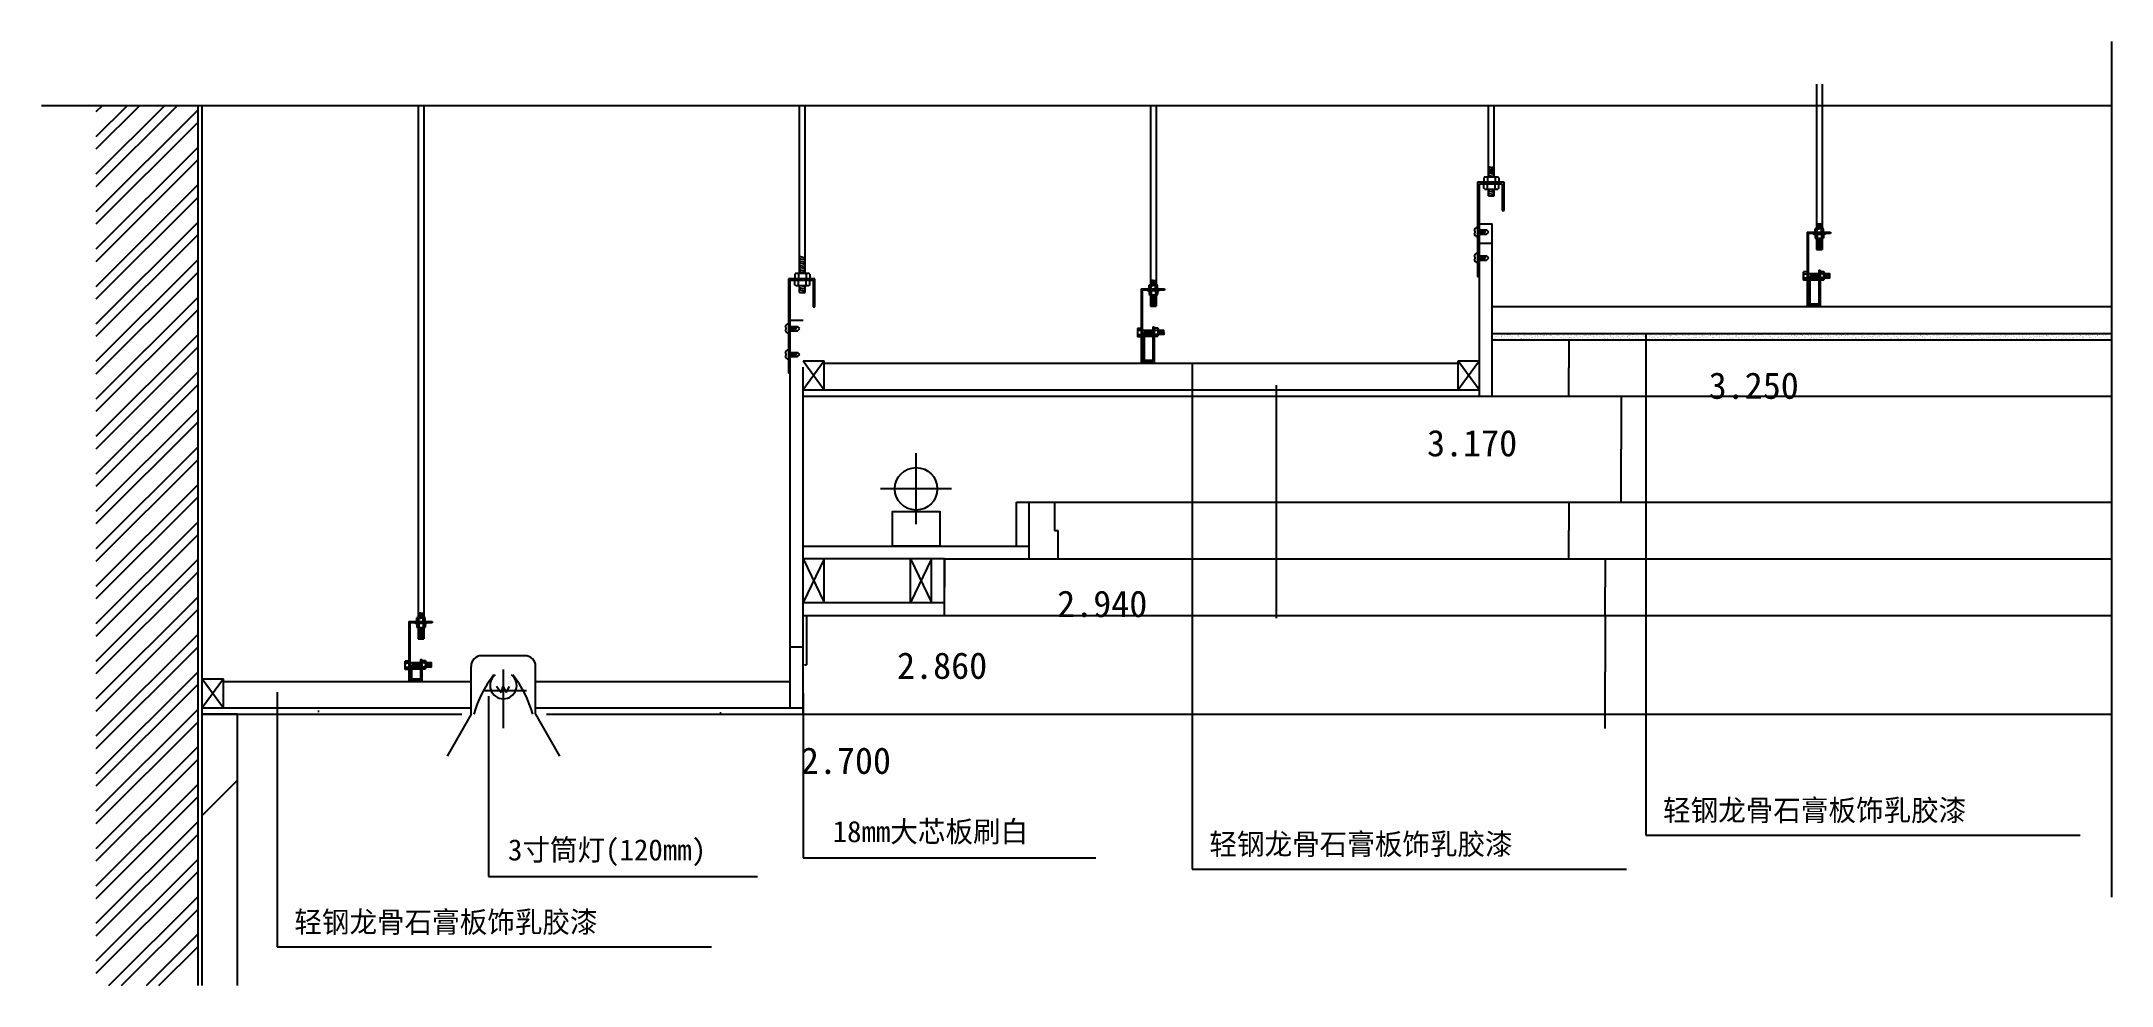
# Model space of a CAD drawing. Header units: metres. Extents: x 39056 to 50773, y 16374 to 21719.
import ezdxf

# ---------------------------------------------------------------- set-up
doc = ezdxf.new("R2010")
doc.units = ezdxf.units.M
for name, color, linetype in [('10', 8, 'Continuous'), ('10地线纹理填充', 8, 'Continuous'), ('11', 3, 'Continuous'), ('4', 6, 'Continuous'), ('7', 7, 'Continuous'), ('9', 3, 'Continuous'), ('WALL', 7, 'Continuous'), ('细线', 1, 'Continuous')]:
    doc.layers.add(name, color=color, linetype=linetype)
doc.dimstyles.get("Standard").update_dxf_attribs({"dimtxt": 2.5, "dimasz": 2.5, "dimexe": 1.25, "dimexo": 0.625, "dimtad": 1, "dimcen": 2.5, "dimazin": 3, "dimtfac": 1, "dimtmove": 0, "dimatfit": 3})

msp = doc.modelspace()

# ---------------------------------------------------------------- texts
at = {"layer": '7'}
for s, height, p in [('3.250', 150, (48492.23, 19695.82)), ('3.170', 150, (46898.37, 19370.2)), ('2.940', 150, (44804.94, 18460.67)), ('2.860', 150, (43898.64, 18110.45)), ('2.700', 150, (43354.06, 17572.4)), ('轻钢龙骨石膏板饰乳胶漆', 120, (48234.17, 17306.46)), ('18mm大芯板刷白', 120, (43534.2, 17185.91)), ('轻钢龙骨石膏板饰乳胶漆', 120, (45666.64, 17114.87)), ('3寸筒灯(120mm)', 120, (41696.53, 17082.4)), ('轻钢龙骨石膏板饰乳胶漆', 120, (40487.45, 16673.84))]:
    msp.add_text(s, height=height, dxfattribs=at).set_placement(p)

# ---------------------------------------------------------------- blocks, each defined once
blk = doc.blocks.new('A$C7FB03261')
at = {"layer": '细线'}
for p, q in [((50.25, 100.49), (50.25, 50.25)), ((50.25, 100.49), (50.25, 50.25)), ((0, 50.25), (50.25, 50.25)), ((0, 50.25), (50.25, 50.25)), ((50.25, 50.25), (50.25, 0)), ((50.25, 50.25), (100.49, 50.25))]:
    blk.add_line(p, q, dxfattribs=at)
blk.add_lwpolyline([(16.84, 131.38), (83.66, 131.38), (83.66, 82.42), (16.84, 82.42)], close=True, dxfattribs=at)
blk.add_circle((50.25, 50.25), 30, dxfattribs=at)
blk = doc.blocks.new('_CLOSEDFILLED')
at = {"color": 0, "linetype": 'BYBLOCK'}
blk.add_solid([(-1, 0), (0, 0), (-1, 0)], dxfattribs=at)
blk = doc.blocks.new('*D1')
for p, q in [((43386.83, 18469.81), (43386.83, 18189.81)), ((43366.43, 17909.81), (43366.43, 18189.81)), ((43366.68, 18189.81), (43375.13, 18189.81)), ((43378.13, 18189.81), (43386.58, 18189.81))]:
    blk.add_line(p, q)
at = {"layer": 'Defpoints'}
for p in [(43386.83, 18469.81), (43366.43, 18189.81), (43366.43, 17909.81)]:
    blk.add_point(p, dxfattribs=at)
at = {"layer": '7', "xscale": 0.25, "yscale": 0.25, "rotation": 180}
blk.add_blockref('_CLOSEDFILLED', (43366.43, 18189.81), dxfattribs=at)
at = {"layer": '7', "xscale": 0.25, "yscale": 0.25}
blk.add_blockref('_CLOSEDFILLED', (43386.83, 18189.81), dxfattribs=at)
at = {"layer": '7', "insert": (43376.63, 18189.81), "char_height": 1, "attachment_point": 5}
blk.add_mtext('120', dxfattribs=at)
blk = doc.blocks.new('*D2')
for p, q in [((47699.9, 20030.36), (47699.9, 19870.36)), ((47699.65, 19870.36), (47699.4, 19870.36)), ((47699.9, 19710.36), (47699.9, 19870.36)), ((47699.9, 19870.36), (47699.9, 19870.36)), ((47700.15, 19870.36), (47700.4, 19870.36))]:
    blk.add_line(p, q)
at = {"layer": 'Defpoints'}
for p in [(47699.9, 20030.36), (47699.9, 19870.36), (47699.9, 19710.36)]:
    blk.add_point(p, dxfattribs=at)
at = {"layer": '7', "xscale": 0.25, "yscale": 0.25}
blk.add_blockref('_CLOSEDFILLED', (47699.9, 19870.36), dxfattribs=at)
at = {"layer": '7', "xscale": 0.25, "yscale": 0.25, "rotation": 180}
blk.add_blockref('_CLOSEDFILLED', (47699.9, 19870.36), dxfattribs=at)
at = {"layer": '7', "insert": (47699.9, 19871.485), "char_height": 1, "attachment_point": 5}
blk.add_mtext('80', dxfattribs=at)
blk = doc.blocks.new('*D3')
for p, q in [((44166.43, 18789.81), (44166.43, 18629.81)), ((44166.18, 18629.81), (44165.93, 18629.81)), ((44166.43, 18469.81), (44166.43, 18629.81)), ((44166.43, 18629.81), (44166.43, 18629.81)), ((44166.68, 18629.81), (44166.93, 18629.81))]:
    blk.add_line(p, q)
at = {"layer": 'Defpoints'}
for p in [(44166.43, 18789.81), (44166.43, 18629.81), (44166.43, 18469.81)]:
    blk.add_point(p, dxfattribs=at)
at = {"layer": '7', "xscale": 0.25, "yscale": 0.25}
blk.add_blockref('_CLOSEDFILLED', (44166.43, 18629.81), dxfattribs=at)
at = {"layer": '7', "xscale": 0.25, "yscale": 0.25, "rotation": 180}
blk.add_blockref('_CLOSEDFILLED', (44166.43, 18629.81), dxfattribs=at)
at = {"layer": '7', "insert": (44166.43, 18630.935), "char_height": 1, "attachment_point": 5}
blk.add_mtext('80', dxfattribs=at)
blk = doc.blocks.new('*D4')
for p, q in [((44789.42, 19109.81), (44789.42, 18949.81)), ((44789.67, 18949.81), (44798.86, 18949.81)), ((44800.86, 18949.81), (44810.05, 18949.81)), ((44810.3, 18789.81), (44810.3, 18949.81))]:
    blk.add_line(p, q)
at = {"layer": 'Defpoints'}
for p in [(44789.42, 19109.81), (44789.42, 18949.81), (44810.3, 18789.81)]:
    blk.add_point(p, dxfattribs=at)
at = {"layer": '7', "xscale": 0.25, "yscale": 0.25, "rotation": 180}
blk.add_blockref('_CLOSEDFILLED', (44789.42, 18949.81), dxfattribs=at)
at = {"layer": '7', "xscale": 0.25, "yscale": 0.25}
blk.add_blockref('_CLOSEDFILLED', (44810.3, 18949.81), dxfattribs=at)
at = {"layer": '7', "insert": (44799.86, 18949.81), "char_height": 1, "attachment_point": 5}
blk.add_mtext('80', dxfattribs=at)
blk = doc.blocks.new('*D5')
for p, q in [((47906.98, 18469.81), (47906.98, 18149.81)), ((47906.73, 18149.81), (47906.48, 18149.81)), ((47906.98, 17829.81), (47906.98, 18149.81)), ((47906.98, 18149.81), (47906.98, 18149.81)), ((47907.23, 18149.81), (47907.48, 18149.81))]:
    blk.add_line(p, q)
at = {"layer": 'Defpoints'}
for p in [(47906.98, 18469.81), (47906.98, 18149.81), (47906.98, 17829.81)]:
    blk.add_point(p, dxfattribs=at)
at = {"layer": '7', "xscale": 0.25, "yscale": 0.25}
blk.add_blockref('_CLOSEDFILLED', (47906.98, 18149.81), dxfattribs=at)
at = {"layer": '7', "xscale": 0.25, "yscale": 0.25, "rotation": 180}
blk.add_blockref('_CLOSEDFILLED', (47906.98, 18149.81), dxfattribs=at)
at = {"layer": '7', "insert": (47906.98, 18150.935), "char_height": 1, "attachment_point": 5}
blk.add_mtext('160', dxfattribs=at)
blk = doc.blocks.new('*D6')
for p, q in [((47996.98, 19710.36), (47996.98, 19410.08)), ((47996.73, 19410.08), (47996.48, 19410.08)), ((47996.98, 19109.81), (47996.98, 19410.08)), ((47996.98, 19410.08), (47996.98, 19410.08)), ((47997.23, 19410.08), (47997.48, 19410.08))]:
    blk.add_line(p, q)
at = {"layer": 'Defpoints'}
for p in [(47996.98, 19710.36), (47996.98, 19410.08), (47996.98, 19109.81)]:
    blk.add_point(p, dxfattribs=at)
at = {"layer": '7', "xscale": 0.25, "yscale": 0.25}
blk.add_blockref('_CLOSEDFILLED', (47996.98, 19410.08), dxfattribs=at)
at = {"layer": '7', "xscale": 0.25, "yscale": 0.25, "rotation": 180}
blk.add_blockref('_CLOSEDFILLED', (47996.98, 19410.08), dxfattribs=at)
at = {"layer": '7', "insert": (47996.98, 19411.205), "char_height": 1, "attachment_point": 5}
blk.add_mtext('150', dxfattribs=at)
blk = doc.blocks.new('*D7')
for p, q in [((47906.98, 18789.81), (47906.98, 18629.81)), ((47906.73, 18629.81), (47906.48, 18629.81)), ((47906.98, 18469.81), (47906.98, 18629.81)), ((47906.98, 18629.81), (47906.98, 18629.81)), ((47907.23, 18629.81), (47907.48, 18629.81))]:
    blk.add_line(p, q)
at = {"layer": 'Defpoints'}
for p in [(47906.98, 18789.81), (47906.98, 18629.81), (47906.98, 18469.81)]:
    blk.add_point(p, dxfattribs=at)
at = {"layer": '7', "xscale": 0.25, "yscale": 0.25}
blk.add_blockref('_CLOSEDFILLED', (47906.98, 18629.81), dxfattribs=at)
at = {"layer": '7', "xscale": 0.25, "yscale": 0.25, "rotation": 180}
blk.add_blockref('_CLOSEDFILLED', (47906.98, 18629.81), dxfattribs=at)
at = {"layer": '7', "insert": (47906.98, 18630.935), "char_height": 1, "attachment_point": 5}
blk.add_mtext('80', dxfattribs=at)
blk = doc.blocks.new('*D8')
for p, q in [((47700.59, 19109.81), (47700.59, 18949.81)), ((47700.34, 18949.81), (47700.09, 18949.81)), ((47700.59, 18789.81), (47700.59, 18949.81)), ((47700.59, 18949.81), (47700.59, 18949.81)), ((47700.84, 18949.81), (47701.09, 18949.81))]:
    blk.add_line(p, q)
at = {"layer": 'Defpoints'}
for p in [(47700.59, 19109.81), (47700.59, 18949.81), (47700.59, 18789.81)]:
    blk.add_point(p, dxfattribs=at)
at = {"layer": '7', "xscale": 0.25, "yscale": 0.25}
blk.add_blockref('_CLOSEDFILLED', (47700.59, 18949.81), dxfattribs=at)
at = {"layer": '7', "xscale": 0.25, "yscale": 0.25, "rotation": 180}
blk.add_blockref('_CLOSEDFILLED', (47700.59, 18949.81), dxfattribs=at)
at = {"layer": '7', "insert": (47700.59, 18950.935), "char_height": 1, "attachment_point": 5}
blk.add_mtext('80', dxfattribs=at)

# ---------------------------------------------------------------- dimensions: what is measured, and where the dimension line sits
at = {"layer": '7'}
for base, p1, p2, text, picture, middle in [((47699.9, 19870.36), (47699.9, 19710.36), (47699.9, 20030.36), '80', '*D2', (47699.9, 19871.485)), ((47996.98, 19410.08), (47996.98, 19109.81), (47996.98, 19710.36), '150', '*D6', (47996.98, 19411.205)), ((44789.42, 18949.81), (44789.42, 19109.81), (44810.3, 18789.81), '80', '*D4', (44799.86, 18949.81)), ((47700.59, 18949.81), (47700.59, 18789.81), (47700.59, 19109.81), '80', '*D8', (47700.59, 18950.935)), ((44166.43, 18629.81), (44166.43, 18789.81), (44166.43, 18469.81), '80', '*D3', (44166.43, 18630.935)), ((47906.98, 18629.81), (47906.98, 18789.81), (47906.98, 18469.81), '80', '*D7', (47906.98, 18630.935)), ((43366.43, 18189.81), (43366.43, 17909.81), (43386.83, 18469.81), '120', '*D1', (43376.63, 18189.81)), ((47906.98, 18149.81), (47906.98, 18469.81), (47906.98, 17829.81), '160', '*D5', (47906.98, 18150.935))]:
    dim = msp.add_linear_dim(base=base, p1=p1, p2=p2, text=text, dimstyle='Standard', dxfattribs=at)
    dim.commit()
    dim.dimension.update_dxf_attribs({"geometry": picture, "text_midpoint": middle})

# ---------------------------------------------------------------- hatches: boundary and pattern name
at = {"layer": '10'}
h = msp.add_hatch(dxfattribs=at)
h.set_pattern_fill('CORK', scale=600)
h.paths.add_polyline_path([(47194.43, 19710.36), (47266.43, 19710.36), (47266.43, 20687.21), (47194.43, 20687.21), (47194.43, 20652.22), (47235.19, 20652.22), (47248.2, 20640.22), (47235.19, 20628.22), (47194.43, 20628.22), (47194.43, 20505.21), (47235.19, 20505.21), (47248.2, 20493.21), (47235.19, 20481.21), (47194.43, 20481.21), (47194.43, 20387.01)])
h = msp.add_hatch(dxfattribs=at)
h.set_pattern_fill('CORK', scale=600)
h.paths.add_polyline_path([(43294.43, 17865.81), (43366.43, 17865.81), (43366.43, 18469.81), (43366.43, 20140.66), (43294.43, 20140.66), (43294.43, 20105.66), (43335.19, 20105.66), (43348.2, 20093.66), (43335.19, 20081.66), (43294.43, 20081.66), (43294.43, 19958.66), (43335.19, 19958.66), (43348.2, 19946.66), (43335.19, 19934.66), (43294.43, 19934.66), (43294.43, 19840.46)])
h = msp.add_hatch(dxfattribs=at)
h.set_pattern_fill('AR-SAND', scale=12)
h.paths.add_polyline_path([(44171.36, 19710.36), (44171.36, 19746.36), (43366.43, 19746.36), (43366.43, 19710.36)])
h = msp.add_hatch(dxfattribs=at)
h.set_pattern_fill('AR-SAND', scale=12)
h.paths.add_polyline_path([(44166.43, 19746.36), (44166.43, 19710.36), (47194.43, 19710.36), (47194.43, 19746.36)])
h = msp.add_hatch(dxfattribs=at)
h.set_pattern_fill('CORK', scale=600)
h.paths.add_polyline_path([(44574.43, 18861.81), (44646.43, 18861.81), (44646.43, 19109.81), (44574.43, 19109.81)])
h = msp.add_hatch(dxfattribs=at)
h.set_pattern_fill('CORK', scale=600)
h.paths.add_polyline_path([(43366.43, 18861.81), (43366.43, 18789.81), (44166.43, 18789.81), (44166.43, 18861.81)])
h = msp.add_hatch(dxfattribs=at)
h.set_pattern_fill('CORK', scale=600)
h.paths.add_polyline_path([(44166.43, 18861.81), (44166.43, 18789.81), (44646.43, 18789.81), (44646.43, 18861.81)])
h.paths.add_polyline_path([(43366.43, 18541.81), (43366.43, 18469.81), (44166.43, 18469.81), (44166.43, 18541.81)])
h = msp.add_hatch(dxfattribs=at)
h.set_pattern_fill('CORK', scale=600)
h.paths.add_polyline_path([(44094.43, 18541.81), (44166.43, 18541.81), (44166.43, 18789.81), (44094.43, 18789.81)])
h = msp.add_hatch(dxfattribs=at)
h.set_pattern_fill('AR-SAND', scale=12)
h.paths.add_polyline_path([(43366.43, 17945.81), (41852.61, 17945.81), (41852.61, 17911.31), (41853.47, 17909.81), (41914.08, 17909.81), (43366.43, 17909.81)])
h.paths.add_polyline_path([(41487.57, 17945.81), (39966.43, 17945.81), (39966.43, 17912.47), (39966.43, 17909.81), (41486.72, 17909.81), (41487.57, 17911.31)])
h = msp.add_hatch(dxfattribs=at)
h.set_pattern_fill('ANSI31', scale=280)
h.paths.add_polyline_path([(40166.43, 17909.81), (39966.43, 17909.81), (39966.43, 16376.11), (40166.43, 16376.11)])
at = {"layer": '细线'}
h = msp.add_hatch(dxfattribs=at)
h.set_pattern_fill('ANSI32', scale=1.6)
h.paths.add_polyline_path([(49115.59, 20370.36), (49115.59, 20378.36), (49057.48, 20378.36), (49057.48, 20226.36), (49115.59, 20226.36), (49115.59, 20234.36), (49065.48, 20234.36), (49065.48, 20370.36)])
h = msp.add_hatch(dxfattribs=at)
h.set_pattern_fill('ANSI32', scale=1.6)
h.paths.add_polyline_path([(45346.53, 20050.36), (45346.53, 20058.36), (45288.43, 20058.36), (45288.43, 19906.36), (45346.53, 19906.36), (45346.53, 19914.36), (45296.43, 19914.36), (45296.43, 20050.36)])

# ---------------------------------------------------------------- linework, layer by layer
at = {"layer": '10'}
for p, q in [((39055.76, 21357.01), (50772.79, 21357.01)), ((39366.43, 21110.35), (39613.09, 21357.01)), ((39366.43, 20968.93), (39754.52, 21357.01)), ((39366.43, 20898.22), (39825.23, 21357.01)), ((39366.43, 21322.48), (39400.96, 21357.01)), ((39366.43, 21181.06), (39542.38, 21357.01)), ((39366.43, 20756.8), (39942.43, 21332.8)), ((39366.43, 20686.08), (39942.43, 21262.08)), ((39366.43, 20544.66), (39942.43, 21120.66)), ((39366.43, 20473.95), (39942.43, 21049.95)), ((39366.43, 20332.53), (39942.43, 20908.53)), ((39366.43, 20261.82), (39942.43, 20837.82)), ((39366.43, 20120.4), (39942.43, 20696.4)), ((39366.43, 20049.69), (39942.43, 20625.69)), ((39366.43, 19908.27), (39942.43, 20484.27)), ((39366.43, 19837.56), (39942.43, 20413.56)), ((39366.43, 19696.14), (39942.43, 20272.14)), ((39366.43, 19625.42), (39942.43, 20201.42)), ((39366.43, 19484), (39942.43, 20060)), ((47269.96, 20050.48), (47269.96, 20050.48)), ((47270.57, 20046.21), (47270.57, 20046.21)), ((47274.34, 20060.99), (47274.34, 20060.99)), ((47275.1, 20037.87), (47275.1, 20037.87)), ((47281.9, 20039.53), (47281.9, 20039.53)), ((47282.93, 20039.71), (47282.93, 20039.71)), ((47284.12, 20037.51), (47284.12, 20037.51)), ((47286.87, 20048.35), (47286.87, 20048.35)), ((47289.57, 20048.98), (47289.57, 20048.98)), ((47293.11, 20049.18), (47293.11, 20049.18)), ((47297.02, 20054.61), (47297.02, 20054.61)), ((47302.08, 20051.38), (47302.08, 20051.38)), ((47302.87, 20050.46), (47302.87, 20050.46)), ((47305.75, 20061.39), (47305.75, 20061.39)), ((47306.03, 20061.01), (47306.03, 20061.01)), ((47306.51, 20038.27), (47306.51, 20038.27)), ((47317.98, 20050.07), (47317.98, 20050.07)), ((47319.17, 20052.61), (47319.17, 20052.61)), ((47320.19, 20048.04), (47320.19, 20048.04)), ((47320.3, 20039.78), (47320.3, 20039.78)), ((47321.98, 20050.14), (47321.98, 20050.14)), ((47325.41, 20053.43), (47325.41, 20053.43)), ((47330.63, 20038.47), (47330.63, 20038.47)), ((47334.39, 20054.67), (47334.39, 20054.67)), ((47335.17, 20054.71), (47335.17, 20054.71)), ((47336.45, 20061.25), (47336.45, 20061.25)), ((47337.21, 20038.12), (47337.21, 20038.12)), ((47339.45, 20051.45), (47339.45, 20051.45)), ((47351.47, 20056.86), (47351.47, 20056.86)), ((47353.39, 20050.54), (47353.39, 20050.54)), ((47354.05, 20060.6), (47354.05, 20060.6)), ((47356.26, 20058.57), (47356.26, 20058.57)), ((47357.67, 20039.84), (47357.67, 20039.84)), ((47357.72, 20057.68), (47357.72, 20057.68)), ((47366.7, 20049), (47366.7, 20049)), ((47367.47, 20058.97), (47367.47, 20058.97)), ((47368.86, 20062.41), (47368.86, 20062.41)), ((47369.62, 20039.29), (47369.62, 20039.29)), ((47371.76, 20054.74), (47371.76, 20054.74)), ((47376.82, 20051.52), (47376.82, 20051.52)), ((47378.65, 20038.06), (47378.65, 20038.06)), ((47383.77, 20061.11), (47383.77, 20061.11)), ((47384.09, 20050.4), (47384.09, 20050.4)), ((47390.02, 20061.93), (47390.02, 20061.93)), ((47395.04, 20039.91), (47395.04, 20039.91)), ((47399.77, 20063.22), (47399.77, 20063.22)), ((47400.27, 20062.81), (47400.27, 20062.81)), ((47401.03, 20039.69), (47401.03, 20039.69)), ((47402.78, 20059.54), (47402.78, 20059.54)), ((47409.13, 20054.81), (47409.13, 20054.81)), ((47414.19, 20051.59), (47414.19, 20051.59)), ((47414.72, 20048.59), (47414.72, 20048.59)), ((47416.07, 20065.36), (47416.07, 20065.36)), ((47416.5, 20051.56), (47416.5, 20051.56)), ((47416.93, 20046.56), (47416.93, 20046.56)), ((47422.32, 20066.19), (47422.32, 20066.19)), ((47427.37, 20037), (47427.37, 20037)), ((47430.97, 20062.67), (47430.97, 20062.67)), ((47431.72, 20039.55), (47431.72, 20039.55)), ((47432.41, 20039.98), (47432.41, 20039.98)), ((47433.38, 20036.57), (47433.38, 20036.57)), ((47443.14, 20037.86), (47443.14, 20037.86)), ((47446.5, 20054.88), (47446.5, 20054.88)), ((47447.91, 20051.96), (47447.91, 20051.96)), ((47450.79, 20059.12), (47450.79, 20059.12)), ((47451.56, 20051.65), (47451.56, 20051.65)), ((47453.01, 20057.1), (47453.01, 20057.1)), ((47459.44, 20040), (47459.44, 20040)), ((47463.38, 20063.84), (47463.38, 20063.84)), ((47463.45, 20047.53), (47463.45, 20047.53)), ((47464.14, 20040.71), (47464.14, 20040.71)), ((47465.68, 20040.83), (47465.68, 20040.83)), ((47469.78, 20040.05), (47469.78, 20040.05)), ((47475.39, 20036.59), (47475.39, 20036.59)), ((47475.44, 20042.11), (47475.44, 20042.11)), ((47478.61, 20051.82), (47478.61, 20051.82)), ((47483.87, 20054.95), (47483.87, 20054.95)), ((47488.93, 20051.72), (47488.93, 20051.72)), ((47491.74, 20044.26), (47491.74, 20044.26)), ((47494.79, 20064.24), (47494.79, 20064.24)), ((47495.55, 20041.11), (47495.55, 20041.11)), ((47497.98, 20045.08), (47497.98, 20045.08)), ((47499.52, 20058.06), (47499.52, 20058.06)), ((47507.15, 20040.12), (47507.15, 20040.12)), ((47507.74, 20046.36), (47507.74, 20046.36)), ((47511.02, 20052.99), (47511.02, 20052.99)), ((47511.46, 20047.12), (47511.46, 20047.12)), ((47513.68, 20045.09), (47513.68, 20045.09)), ((47521.24, 20055.01), (47521.24, 20055.01)), ((47524.04, 20048.51), (47524.04, 20048.51)), ((47525.49, 20064.09), (47525.49, 20064.09)), ((47526.24, 20040.97), (47526.24, 20040.97)), ((47526.3, 20051.79), (47526.3, 20051.79)), ((47530.29, 20049.33), (47530.29, 20049.33)), ((47540.04, 20050.62), (47540.04, 20050.62)), ((47542.43, 20053.39), (47542.43, 20053.39)), ((47544.52, 20040.18), (47544.52, 20040.18)), ((47547.54, 20057.65), (47547.54, 20057.65)), ((47549.75, 20055.62), (47549.75, 20055.62)), ((47556.34, 20052.76), (47556.34, 20052.76)), ((47557.9, 20065.26), (47557.9, 20065.26)), ((47558.61, 20055.08), (47558.61, 20055.08)), ((47558.65, 20042.13), (47558.65, 20042.13)), ((47560.19, 20046.06), (47560.19, 20046.06)), ((47562.59, 20053.58), (47562.59, 20053.58)), ((47563.67, 20051.86), (47563.67, 20051.86)), ((47572.34, 20054.87), (47572.34, 20054.87)), ((47573.13, 20053.24), (47573.13, 20053.24)), ((47581.89, 20040.25), (47581.89, 20040.25)), ((47585.82, 20066.16), (47585.82, 20066.16)), ((47588.64, 20057.01), (47588.64, 20057.01)), ((47589.31, 20065.66), (47589.31, 20065.66)), ((47590.07, 20042.54), (47590.07, 20042.54)), ((47594.89, 20057.84), (47594.89, 20057.84)), ((47595.98, 20055.15), (47595.98, 20055.15)), ((47596.26, 20056.59), (47596.26, 20056.59)), ((47601.04, 20051.93), (47601.04, 20051.93)), ((47604.64, 20059.12), (47604.64, 20059.12)), ((47605.54, 20054.41), (47605.54, 20054.41)), ((47608.21, 20045.64), (47608.21, 20045.64)), ((47610.42, 20043.62), (47610.42, 20043.62)), ((47619.26, 20040.32), (47619.26, 20040.32)), ((47620.01, 20065.51), (47620.01, 20065.51)), ((47620.76, 20042.39), (47620.76, 20042.39)), ((47620.94, 20061.27), (47620.94, 20061.27)), ((47627.19, 20062.09), (47627.19, 20062.09)), ((47633.35, 20055.22), (47633.35, 20055.22)), ((47636.95, 20063.37), (47636.95, 20063.37)), ((47636.95, 20054.81), (47636.95, 20054.81)), ((47638.41, 20051.99), (47638.41, 20051.99)), ((47644.28, 20056.18), (47644.28, 20056.18)), ((47646.49, 20054.15), (47646.49, 20054.15)), ((47653.17, 20043.56), (47653.17, 20043.56)), ((47653.24, 20065.52), (47653.24, 20065.52)), ((47656.63, 20040.39), (47656.63, 20040.39)), ((47656.93, 20044.58), (47656.93, 20044.58)), ((47659.49, 20066.34), (47659.49, 20066.34)), ((47667.64, 20054.66), (47667.64, 20054.66)), ((47670.55, 20036.73), (47670.55, 20036.73)), ((47670.72, 20055.29), (47670.72, 20055.29)), ((47675.78, 20052.06), (47675.78, 20052.06)), ((47680.31, 20038.01), (47680.31, 20038.01)), ((47682.56, 20064.68), (47682.56, 20064.68)), ((47684.58, 20043.96), (47684.58, 20043.96)), ((47693, 20055.12), (47693, 20055.12)), ((47694, 20040.46), (47694, 20040.46)), ((47696.61, 20040.16), (47696.61, 20040.16)), ((47700.05, 20055.83), (47700.05, 20055.83)), ((47702.86, 20040.98), (47702.86, 20040.98)), ((47704.95, 20044.17), (47704.95, 20044.17)), ((47707.16, 20042.14), (47707.16, 20042.14)), ((47708.09, 20055.35), (47708.09, 20055.35)), ((47712.61, 20042.26), (47712.61, 20042.26)), ((47713.15, 20052.13), (47713.15, 20052.13)), ((47715.28, 20043.81), (47715.28, 20043.81)), ((47728.91, 20044.41), (47728.91, 20044.41)), ((47729.08, 20065.65), (47729.08, 20065.65)), ((47731.37, 20040.52), (47731.37, 20040.52)), ((47731.47, 20056.23), (47731.47, 20056.23)), ((47735.16, 20045.23), (47735.16, 20045.23)), ((47741.02, 20054.7), (47741.02, 20054.7)), ((47743.23, 20052.68), (47743.23, 20052.68)), ((47744.91, 20046.52), (47744.91, 20046.52)), ((47745.46, 20055.42), (47745.46, 20055.42)), ((47747.69, 20044.98), (47747.69, 20044.98)), ((47750.52, 20052.2), (47750.52, 20052.2)), ((47753.67, 20043.11), (47753.67, 20043.11)), ((47761.21, 20048.66), (47761.21, 20048.66)), ((47762.16, 20056.08), (47762.16, 20056.08)), ((47767.46, 20049.49), (47767.46, 20049.49)), ((47768.74, 20040.59), (47768.74, 20040.59)), ((47777.1, 20065.24), (47777.1, 20065.24)), ((47777.21, 20050.77), (47777.21, 20050.77)), ((47779.1, 20045.38), (47779.1, 20045.38)), ((47779.31, 20063.21), (47779.31, 20063.21)), ((47782.83, 20055.49), (47782.83, 20055.49)), ((47787.89, 20052.27), (47787.89, 20052.27)), ((47789.75, 20053.64), (47789.75, 20053.64)), ((47793.51, 20052.92), (47793.51, 20052.92)), ((47794.57, 20057.25), (47794.57, 20057.25)), ((47799.76, 20053.74), (47799.76, 20053.74)), ((47801.69, 20042.7), (47801.69, 20042.7)), ((47803.9, 20040.67), (47803.9, 20040.67)), ((47806.11, 20040.66), (47806.11, 20040.66)), ((47809.52, 20055.02), (47809.52, 20055.02)), ((47809.8, 20045.23), (47809.8, 20045.23)), ((47820.2, 20055.56), (47820.2, 20055.56)), ((47825.26, 20052.33), (47825.26, 20052.33)), ((47825.81, 20057.17), (47825.81, 20057.17)), ((47825.82, 20064.17), (47825.82, 20064.17)), ((47825.98, 20057.65), (47825.98, 20057.65)), ((47832.06, 20057.99), (47832.06, 20057.99)), ((47837.76, 20053.23), (47837.76, 20053.23)), ((47839.98, 20051.2), (47839.98, 20051.2)), ((47841.82, 20059.28), (47841.82, 20059.28)), ((47842.21, 20046.4), (47842.21, 20046.4)), ((47843.48, 20040.73), (47843.48, 20040.73)), ((47850.42, 20041.64), (47850.42, 20041.64)), ((47856.68, 20057.5), (47856.68, 20057.5)), ((47857.57, 20055.63), (47857.57, 20055.63)), ((47858.12, 20061.42), (47858.12, 20061.42)), ((47862.63, 20052.4), (47862.63, 20052.4)), ((47864.36, 20062.24), (47864.36, 20062.24)), ((47873.62, 20046.8), (47873.62, 20046.8)), ((47873.84, 20063.76), (47873.84, 20063.76)), ((47874.12, 20063.53), (47874.12, 20063.53)), ((47876.05, 20061.74), (47876.05, 20061.74)), ((47880.85, 20040.8), (47880.85, 20040.8)), ((47886.49, 20052.17), (47886.49, 20052.17)), ((47889.09, 20058.67), (47889.09, 20058.67)), ((47890.42, 20065.67), (47890.42, 20065.67)), ((47894.94, 20055.69), (47894.94, 20055.69)), ((47898.43, 20041.22), (47898.43, 20041.22)), ((47900, 20052.47), (47900, 20052.47)), ((47900.65, 20039.2), (47900.65, 20039.2)), ((47904.32, 20046.65), (47904.32, 20046.65)), ((47907.73, 20036.88), (47907.73, 20036.88)), ((47917.48, 20038.17), (47917.48, 20038.17)), ((47918.22, 20040.86), (47918.22, 20040.86)), ((47920.5, 20059.07), (47920.5, 20059.07)), ((47922.56, 20062.7), (47922.56, 20062.7)), ((47932.31, 20055.76), (47932.31, 20055.76)), ((47933.78, 20040.31), (47933.78, 20040.31)), ((47934.51, 20051.76), (47934.51, 20051.76)), ((47936.72, 20049.73), (47936.72, 20049.73)), ((47936.73, 20047.82), (47936.73, 20047.82)), ((47937.37, 20052.54), (47937.37, 20052.54)), ((47940.03, 20041.14), (47940.03, 20041.14)), ((47947.16, 20040.16), (47947.16, 20040.16)), ((47949.78, 20042.42), (47949.78, 20042.42)), ((47951.2, 20058.92), (47951.2, 20058.92)), ((47955.59, 20040.93), (47955.59, 20040.93)), ((47966.08, 20044.57), (47966.08, 20044.57)), ((47968.14, 20048.22), (47968.14, 20048.22)), ((47969.68, 20055.83), (47969.68, 20055.83)), ((47970.58, 20062.29), (47970.58, 20062.29)), ((47972.33, 20045.39), (47972.33, 20045.39)), ((47972.79, 20060.26), (47972.79, 20060.26)), ((47974.74, 20052.61), (47974.74, 20052.61)), ((47982.09, 20046.67), (47982.09, 20046.67)), ((47983.23, 20050.7), (47983.23, 20050.7)), ((47983.61, 20060.09), (47983.61, 20060.09)), ((47984.37, 20036.97), (47984.37, 20036.97)), ((47992.96, 20041), (47992.96, 20041)), ((47995.18, 20039.75), (47995.18, 20039.75)), ((47997.39, 20037.72), (47997.39, 20037.72)), ((47998.39, 20048.82), (47998.39, 20048.82)), ((47998.84, 20048.07), (47998.84, 20048.07)), ((48004.63, 20049.64), (48004.63, 20049.64)), ((48007.05, 20055.9), (48007.05, 20055.9)), ((48012.11, 20052.67), (48012.11, 20052.67)), ((48014.39, 20050.92), (48014.39, 20050.92)), ((48015.02, 20060.49), (48015.02, 20060.49)), ((48015.78, 20037.37), (48015.78, 20037.37)), ((48019.31, 20061.23), (48019.31, 20061.23)), ((48030.33, 20041.07), (48030.33, 20041.07)), ((48030.69, 20053.07), (48030.69, 20053.07)), ((48031.25, 20050.28), (48031.25, 20050.28)), ((48031.25, 20049.24), (48031.25, 20049.24)), ((48033.46, 20048.26), (48033.46, 20048.26)), ((48036.93, 20053.89), (48036.93, 20053.89)), ((48043.9, 20038.69), (48043.9, 20038.69)), ((48044.42, 20055.96), (48044.42, 20055.96)), ((48045.72, 20060.34), (48045.72, 20060.34)), ((48046.48, 20037.22), (48046.48, 20037.22)), ((48046.69, 20055.18), (48046.69, 20055.18)), ((48049.48, 20052.74), (48049.48, 20052.74)), ((48062.66, 20049.64), (48062.66, 20049.64)), ((48062.99, 20057.32), (48062.99, 20057.32)), ((48067.32, 20060.82), (48067.32, 20060.82)), ((48067.7, 20041.14), (48067.7, 20041.14)), ((48069.23, 20058.15), (48069.23, 20058.15)), ((48069.54, 20058.79), (48069.54, 20058.79)), ((48078.13, 20061.51), (48078.13, 20061.51)), ((48078.89, 20038.39), (48078.89, 20038.39)), ((48078.99, 20059.43), (48078.99, 20059.43)), ((48079.98, 20049.22), (48079.98, 20049.22)), ((48081.79, 20056.03), (48081.79, 20056.03)), ((48086.85, 20052.81), (48086.85, 20052.81)), ((48091.92, 20038.28), (48091.92, 20038.28)), ((48093.36, 20049.49), (48093.36, 20049.49)), ((48094.13, 20036.25), (48094.13, 20036.25)), ((48095.29, 20061.58), (48095.29, 20061.58)), ((48101.54, 20062.4), (48101.54, 20062.4)), ((48105.07, 20041.2), (48105.07, 20041.2)), ((48109.54, 20061.91), (48109.54, 20061.91)), ((48110.3, 20038.79), (48110.3, 20038.79)), ((48111.29, 20063.68), (48111.29, 20063.68)), ((48116.05, 20059.75), (48116.05, 20059.75)), ((48119.16, 20056.1), (48119.16, 20056.1)), ((48124.22, 20052.88), (48124.22, 20052.88)), ((48125.77, 20050.66), (48125.77, 20050.66)), ((48127.59, 20065.83), (48127.59, 20065.83)), ((48127.99, 20048.81), (48127.99, 20048.81)), ((48130.2, 20046.78), (48130.2, 20046.78)), ((48138.65, 20036.21), (48138.65, 20036.21)), ((48140.24, 20061.77), (48140.24, 20061.77)), ((48140.64, 20037.22), (48140.64, 20037.22)), ((48140.99, 20038.64), (48140.99, 20038.64)), ((48142.43, 20041.27), (48142.43, 20041.27)), ((48144.9, 20037.04), (48144.9, 20037.04)), ((48154.66, 20038.32), (48154.66, 20038.32)), ((48156.53, 20056.17), (48156.53, 20056.17)), ((48157.18, 20051.06), (48157.18, 20051.06)), ((48161.59, 20052.94), (48161.59, 20052.94)), ((48164.07, 20059.34), (48164.07, 20059.34)), ((48166.28, 20057.31), (48166.28, 20057.31)), ((48170.96, 20040.47), (48170.96, 20040.47)), ((48172.65, 20062.93), (48172.65, 20062.93)), ((48173.41, 20039.81), (48173.41, 20039.81)), ((48176.72, 20047.75), (48176.72, 20047.75)), ((48177.2, 20041.29), (48177.2, 20041.29)), ((48179.8, 20041.34), (48179.8, 20041.34)), ((48186.96, 20042.57), (48186.96, 20042.57)), ((48187.88, 20050.91), (48187.88, 20050.91)), ((48188.66, 20036.8), (48188.66, 20036.8)), ((48193.9, 20056.24), (48193.9, 20056.24)), ((48198.96, 20053.01), (48198.96, 20053.01)), ((48203.26, 20044.72), (48203.26, 20044.72)), ((48204.06, 20063.33), (48204.06, 20063.33)), ((48204.82, 20040.21), (48204.82, 20040.21)), ((48209.5, 20045.54), (48209.5, 20045.54)), ((48212.79, 20058.28), (48212.79, 20058.28)), ((48217.17, 20041.41), (48217.17, 20041.41)), ((48219.26, 20046.83), (48219.26, 20046.83)), ((48220.29, 20052.08), (48220.29, 20052.08)), ((48224.74, 20047.34), (48224.74, 20047.34)), ((48226.95, 20045.31), (48226.95, 20045.31)), ((48231.27, 20056.3), (48231.27, 20056.3)), ((48234.76, 20063.19), (48234.76, 20063.19)), ((48235.51, 20040.06), (48235.51, 20040.06)), ((48235.56, 20048.97), (48235.56, 20048.97)), ((48236.33, 20053.08), (48236.33, 20053.08)), ((48241.8, 20049.79), (48241.8, 20049.79)), ((48251.56, 20051.08), (48251.56, 20051.08)), ((48251.7, 20052.48), (48251.7, 20052.48)), ((48254.54, 20041.47), (48254.54, 20041.47)), ((48260.81, 20057.87), (48260.81, 20057.87)), ((48263.02, 20055.84), (48263.02, 20055.84)), ((48267.17, 20064.35), (48267.17, 20064.35)), ((48267.86, 20053.22), (48267.86, 20053.22)), ((48267.92, 20041.23), (48267.92, 20041.23)), ((48268.64, 20056.37), (48268.64, 20056.37)), ((48273.46, 20046.28), (48273.46, 20046.28)), ((48273.7, 20053.15), (48273.7, 20053.15)), ((48274.11, 20054.05), (48274.11, 20054.05)), ((48282.39, 20052.34), (48282.39, 20052.34)), ((48283.86, 20055.33), (48283.86, 20055.33)), ((48291.91, 20041.54), (48291.91, 20041.54)), ((48298.58, 20064.75), (48298.58, 20064.75)), ((48299.34, 20041.63), (48299.34, 20041.63)), ((48300.16, 20057.48), (48300.16, 20057.48)), ((48306.01, 20056.44), (48306.01, 20056.44)), ((48306.41, 20058.3), (48306.41, 20058.3)), ((48309.53, 20056.81), (48309.53, 20056.81)), ((48311.07, 20053.22), (48311.07, 20053.22)), ((48314.81, 20053.5), (48314.81, 20053.5)), ((48316.16, 20059.58), (48316.16, 20059.58)), ((48321.48, 20045.86), (48321.48, 20045.86)), ((48323.69, 20043.84), (48323.69, 20043.84)), ((48329.28, 20064.61), (48329.28, 20064.61)), ((48329.28, 20041.61), (48329.28, 20041.61)), ((48330.03, 20041.49), (48330.03, 20041.49)), ((48332.46, 20061.73), (48332.46, 20061.73)), ((48338.71, 20062.55), (48338.71, 20062.55)), ((48343.38, 20056.51), (48343.38, 20056.51)), ((48346.22, 20053.9), (48346.22, 20053.9)), ((48348.44, 20053.28), (48348.44, 20053.28)), ((48348.46, 20063.84), (48348.46, 20063.84)), ((48357.55, 20056.39), (48357.55, 20056.39)), ((48359.76, 20054.37), (48359.76, 20054.37)), ((48361.69, 20065.78), (48361.69, 20065.78)), ((48362.44, 20042.65), (48362.44, 20042.65)), ((48364.76, 20065.98), (48364.76, 20065.98)), ((48366.65, 20041.68), (48366.65, 20041.68)), ((48370.2, 20044.8), (48370.2, 20044.8)), ((48375.83, 20036.37), (48375.83, 20036.37)), ((48376.91, 20053.76), (48376.91, 20053.76)), ((48380.75, 20056.58), (48380.75, 20056.58)), ((48382.07, 20037.19), (48382.07, 20037.19)), ((48385.81, 20053.35), (48385.81, 20053.35)), ((48391.83, 20038.48), (48391.83, 20038.48)), ((48393.1, 20066.18), (48393.1, 20066.18)), ((48393.85, 20043.05), (48393.85, 20043.05)), ((48395.84, 20064.9), (48395.84, 20064.9)), ((48404.02, 20041.75), (48404.02, 20041.75)), ((48406.28, 20055.33), (48406.28, 20055.33)), ((48408.13, 20040.62), (48408.13, 20040.62)), ((48409.32, 20054.92), (48409.32, 20054.92)), ((48414.37, 20041.44), (48414.37, 20041.44)), ((48418.11, 20056.64), (48418.11, 20056.64)), ((48418.22, 20044.39), (48418.22, 20044.39)), ((48420.43, 20042.36), (48420.43, 20042.36)), ((48423.18, 20053.42), (48423.18, 20053.42)), ((48423.8, 20066.03), (48423.8, 20066.03)), ((48424.13, 20042.73), (48424.13, 20042.73)), ((48424.55, 20042.91), (48424.55, 20042.91)), ((48440.43, 20044.87), (48440.43, 20044.87)), ((48440.74, 20055.33), (48440.74, 20055.33)), ((48441.39, 20041.81), (48441.39, 20041.81)), ((48442.35, 20065.87), (48442.35, 20065.87)), ((48446.68, 20045.7), (48446.68, 20045.7)), ((48454.29, 20054.92), (48454.29, 20054.92)), ((48455.48, 20056.71), (48455.48, 20056.71)), ((48456.43, 20046.98), (48456.43, 20046.98)), ((48456.51, 20052.89), (48456.51, 20052.89)), ((48456.96, 20044.07), (48456.96, 20044.07)), ((48460.54, 20053.49), (48460.54, 20053.49)), ((48466.95, 20043.33), (48466.95, 20043.33)), ((48471.43, 20055.18), (48471.43, 20055.18)), ((48472.73, 20049.13), (48472.73, 20049.13)), ((48478.76, 20041.88), (48478.76, 20041.88)), ((48478.98, 20049.95), (48478.98, 20049.95)), ((48488.37, 20044.48), (48488.37, 20044.48)), ((48488.73, 20051.23), (48488.73, 20051.23)), ((48490.37, 20065.45), (48490.37, 20065.45)), ((48492.58, 20063.43), (48492.58, 20063.43)), ((48492.85, 20056.78), (48492.85, 20056.78)), ((48497.91, 20053.56), (48497.91, 20053.56)), ((48503.02, 20053.86), (48503.02, 20053.86)), ((48503.84, 20056.35), (48503.84, 20056.35)), ((48505.03, 20053.38), (48505.03, 20053.38)), ((48511.28, 20054.2), (48511.28, 20054.2)), ((48514.96, 20042.92), (48514.96, 20042.92)), ((48516.13, 20041.95), (48516.13, 20041.95)), ((48517.17, 20040.89), (48517.17, 20040.89)), ((48519.07, 20044.33), (48519.07, 20044.33)), ((48521.03, 20055.49), (48521.03, 20055.49)), ((48530.22, 20056.85), (48530.22, 20056.85)), ((48535.25, 20056.75), (48535.25, 20056.75)), ((48535.28, 20053.62), (48535.28, 20053.62)), ((48537.33, 20057.63), (48537.33, 20057.63)), ((48539.09, 20064.39), (48539.09, 20064.39)), ((48543.58, 20058.45), (48543.58, 20058.45)), ((48551.04, 20053.45), (48551.04, 20053.45)), ((48551.48, 20045.5), (48551.48, 20045.5)), ((48553.25, 20051.42), (48553.25, 20051.42)), ((48553.34, 20059.74), (48553.34, 20059.74)), ((48553.5, 20042.02), (48553.5, 20042.02)), ((48563.69, 20041.85), (48563.69, 20041.85)), ((48565.95, 20056.6), (48565.95, 20056.6)), ((48567.59, 20056.92), (48567.59, 20056.92)), ((48569.63, 20061.88), (48569.63, 20061.88)), ((48572.65, 20053.69), (48572.65, 20053.69)), ((48575.88, 20062.71), (48575.88, 20062.71)), ((48582.89, 20045.9), (48582.89, 20045.9)), ((48585.64, 20063.99), (48585.64, 20063.99)), ((48587.11, 20063.98), (48587.11, 20063.98)), ((48589.32, 20061.95), (48589.32, 20061.95)), ((48590.87, 20042.09), (48590.87, 20042.09)), ((48598.36, 20057.77), (48598.36, 20057.77)), ((48599.76, 20052.39), (48599.76, 20052.39)), ((48601.94, 20066.14), (48601.94, 20066.14)), ((48604.96, 20056.98), (48604.96, 20056.98)), ((48610.02, 20053.76), (48610.02, 20053.76)), ((48611.71, 20041.44), (48611.71, 20041.44)), ((48613, 20036.52), (48613, 20036.52)), ((48613.59, 20045.75), (48613.59, 20045.75)), ((48613.92, 20039.42), (48613.92, 20039.42)), ((48619.25, 20037.35), (48619.25, 20037.35)), ((48628.24, 20042.15), (48628.24, 20042.15)), ((48629, 20038.63), (48629, 20038.63)), ((48629.77, 20058.17), (48629.77, 20058.17)), ((48635.84, 20062.92), (48635.84, 20062.92)), ((48642.33, 20057.05), (48642.33, 20057.05)), ((48645.3, 20040.78), (48645.3, 20040.78)), ((48646, 20046.92), (48646, 20046.92)), ((48647.39, 20053.83), (48647.39, 20053.83)), ((48647.78, 20051.97), (48647.78, 20051.97)), ((48649.99, 20049.95), (48649.99, 20049.95)), ((48651.55, 20041.6), (48651.55, 20041.6)), ((48660.43, 20040.38), (48660.43, 20040.38)), ((48660.47, 20058.02), (48660.47, 20058.02)), ((48661.3, 20042.88), (48661.3, 20042.88)), ((48665.61, 20042.22), (48665.61, 20042.22)), ((48677.41, 20047.32), (48677.41, 20047.32)), ((48677.6, 20045.03), (48677.6, 20045.03)), ((48679.7, 20057.12), (48679.7, 20057.12)), ((48683.85, 20062.51), (48683.85, 20062.51)), ((48683.85, 20045.85), (48683.85, 20045.85)), ((48684.76, 20053.9), (48684.76, 20053.9)), ((48686.06, 20060.48), (48686.06, 20060.48)), ((48692.88, 20059.19), (48692.88, 20059.19)), ((48693.6, 20047.14), (48693.6, 20047.14)), ((48696.5, 20050.91), (48696.5, 20050.91)), ((48702.98, 20042.29), (48702.98, 20042.29)), ((48708.11, 20047.17), (48708.11, 20047.17)), ((48708.45, 20039.97), (48708.45, 20039.97)), ((48709.9, 20049.28), (48709.9, 20049.28)), ((48710.66, 20037.94), (48710.66, 20037.94)), ((48716.15, 20050.1), (48716.15, 20050.1)), ((48717.07, 20057.19), (48717.07, 20057.19)), ((48722.13, 20053.96), (48722.13, 20053.96)), ((48724.29, 20059.59), (48724.29, 20059.59)), ((48725.05, 20036.47), (48725.05, 20036.47)), ((48725.91, 20051.39), (48725.91, 20051.39)), ((48732.58, 20061.45), (48732.58, 20061.45)), ((48740.35, 20042.36), (48740.35, 20042.36)), ((48740.52, 20048.34), (48740.52, 20048.34)), ((48742.21, 20053.53), (48742.21, 20053.53)), ((48744.52, 20050.5), (48744.52, 20050.5)), ((48746.73, 20048.47), (48746.73, 20048.47)), ((48748.45, 20054.36), (48748.45, 20054.36)), ((48754.44, 20057.25), (48754.44, 20057.25)), ((48754.99, 20059.44), (48754.99, 20059.44)), ((48755.75, 20036.32), (48755.75, 20036.32)), ((48757.17, 20038.91), (48757.17, 20038.91)), ((48758.21, 20055.64), (48758.21, 20055.64)), ((48759.5, 20054.03), (48759.5, 20054.03)), ((48771.93, 20048.74), (48771.93, 20048.74)), ((48774.51, 20057.79), (48774.51, 20057.79)), ((48777.72, 20042.43), (48777.72, 20042.43)), ((48780.6, 20061.03), (48780.6, 20061.03)), ((48780.75, 20058.61), (48780.75, 20058.61)), ((48782.81, 20059.01), (48782.81, 20059.01)), ((48787.4, 20060.61), (48787.4, 20060.61)), ((48788.16, 20037.49), (48788.16, 20037.49)), ((48790.51, 20059.89), (48790.51, 20059.89)), ((48791.81, 20057.32), (48791.81, 20057.32)), ((48793.25, 20049.44), (48793.25, 20049.44)), ((48796.87, 20054.1), (48796.87, 20054.1)), ((48802.63, 20048.59), (48802.63, 20048.59)), ((48805.19, 20038.5), (48805.19, 20038.5)), ((48806.81, 20062.04), (48806.81, 20062.04)), ((48807.4, 20036.47), (48807.4, 20036.47)), ((48813.05, 20062.86), (48813.05, 20062.86)), ((48815.09, 20042.49), (48815.09, 20042.49)), ((48818.81, 20061.01), (48818.81, 20061.01)), ((48819.57, 20037.89), (48819.57, 20037.89)), ((48822.81, 20064.15), (48822.81, 20064.15)), ((48829.18, 20057.39), (48829.18, 20057.39)), ((48829.32, 20059.97), (48829.32, 20059.97)), ((48834.24, 20054.17), (48834.24, 20054.17)), ((48835.04, 20049.76), (48835.04, 20049.76)), ((48839.11, 20066.29), (48839.11, 20066.29)), ((48841.26, 20049.03), (48841.26, 20049.03)), ((48843.48, 20047), (48843.48, 20047)), ((48849.51, 20060.86), (48849.51, 20060.86)), ((48850.17, 20036.68), (48850.17, 20036.68)), ((48850.26, 20037.74), (48850.26, 20037.74)), ((48852.46, 20042.56), (48852.46, 20042.56)), ((48853.92, 20037.43), (48853.92, 20037.43)), ((48856.42, 20037.5), (48856.42, 20037.5)), ((48866.17, 20038.79), (48866.17, 20038.79)), ((48866.45, 20050.16), (48866.45, 20050.16)), ((48866.55, 20057.46), (48866.55, 20057.46)), ((48871.61, 20054.23), (48871.61, 20054.23)), ((48877.34, 20059.56), (48877.34, 20059.56)), ((48879.55, 20057.53), (48879.55, 20057.53)), ((48881.92, 20062.03), (48881.92, 20062.03)), ((48882.47, 20040.93), (48882.47, 20040.93)), ((48882.67, 20038.91), (48882.67, 20038.91)), ((48888.72, 20041.75), (48888.72, 20041.75)), ((48889.83, 20042.63), (48889.83, 20042.63)), ((48889.99, 20047.97), (48889.99, 20047.97)), ((48897.15, 20050.01), (48897.15, 20050.01)), ((48898.48, 20043.04), (48898.48, 20043.04)), ((48901.93, 20037.02), (48901.93, 20037.02)), ((48903.92, 20057.53), (48903.92, 20057.53)), ((48908.98, 20054.3), (48908.98, 20054.3)), ((48913.33, 20062.43), (48913.33, 20062.43)), ((48914.09, 20039.31), (48914.09, 20039.31)), ((48914.78, 20045.18), (48914.78, 20045.18)), ((48921.02, 20046.01), (48921.02, 20046.01)), ((48926.06, 20058.5), (48926.06, 20058.5)), ((48927.2, 20042.7), (48927.2, 20042.7)), ((48929.56, 20051.18), (48929.56, 20051.18)), ((48930.78, 20047.29), (48930.78, 20047.29)), ((48938.01, 20047.55), (48938.01, 20047.55)), ((48940.22, 20045.53), (48940.22, 20045.53)), ((48941.29, 20057.59), (48941.29, 20057.59)), ((48944.03, 20062.28), (48944.03, 20062.28)), ((48944.78, 20039.16), (48944.78, 20039.16)), ((48946.35, 20054.37), (48946.35, 20054.37)), ((48947.08, 20049.44), (48947.08, 20049.44)), ((48953.32, 20050.26), (48953.32, 20050.26)), ((48960.97, 20051.58), (48960.97, 20051.58)), ((48963.08, 20051.54), (48963.08, 20051.54)), ((48964.57, 20042.77), (48964.57, 20042.77)), ((48974.08, 20058.09), (48974.08, 20058.09)), ((48976.29, 20056.06), (48976.29, 20056.06)), ((48976.44, 20063.45), (48976.44, 20063.45)), ((48977.19, 20040.33), (48977.19, 20040.33)), ((48978.66, 20057.66), (48978.66, 20057.66)), ((48979.38, 20053.69), (48979.38, 20053.69)), ((48983.72, 20054.44), (48983.72, 20054.44)), ((48985.62, 20054.51), (48985.62, 20054.51)), ((48986.73, 20046.49), (48986.73, 20046.49)), ((48991.66, 20051.43), (48991.66, 20051.43)), ((48995.38, 20055.8), (48995.38, 20055.8)), ((49001.94, 20042.83), (49001.94, 20042.83)), ((49007.85, 20063.85), (49007.85, 20063.85)), ((49008.6, 20040.73), (49008.6, 20040.73)), ((49011.68, 20057.94), (49011.68, 20057.94)), ((49016.03, 20057.73), (49016.03, 20057.73)), ((49017.93, 20058.76), (49017.93, 20058.76)), ((49021.09, 20054.51), (49021.09, 20054.51)), ((49022.81, 20057.02), (49022.81, 20057.02)), ((49024.08, 20052.6), (49024.08, 20052.6)), ((49027.68, 20060.05), (49027.68, 20060.05)), ((49034.75, 20046.08), (49034.75, 20046.08)), ((49036.96, 20044.05), (49036.96, 20044.05)), ((49038.55, 20063.7), (49038.55, 20063.7)), ((49039.3, 20040.58), (49039.3, 20040.58)), ((49039.31, 20042.9), (49039.31, 20042.9)), ((49043.98, 20062.19), (49043.98, 20062.19)), ((49050.23, 20063.02), (49050.23, 20063.02)), ((49053.4, 20057.8), (49053.4, 20057.8)), ((49055.49, 20053), (49055.49, 20053)), ((49058.46, 20054.57), (49058.46, 20054.57)), ((49059.98, 20064.3), (49059.98, 20064.3)), ((49070.82, 20056.61), (49070.82, 20056.61)), ((49070.96, 20064.87), (49070.96, 20064.87)), ((49071.71, 20041.75), (49071.71, 20041.75)), ((49073.03, 20054.59), (49073.03, 20054.59)), ((49076.68, 20042.97), (49076.68, 20042.97)), ((49083.47, 20045.02), (49083.47, 20045.02)), ((49086.18, 20052.85), (49086.18, 20052.85)), ((49087.35, 20036.83), (49087.35, 20036.83)), ((49090.77, 20057.87), (49090.77, 20057.87)), ((49093.59, 20037.66), (49093.59, 20037.66)), ((49095.83, 20054.64), (49095.83, 20054.64)), ((49102.37, 20065.27), (49102.37, 20065.27)), ((49103.12, 20042.15), (49103.12, 20042.15)), ((49103.35, 20038.94), (49103.35, 20038.94)), ((49109.11, 20065.12), (49109.11, 20065.12)), ((49114.05, 20043.04), (49114.05, 20043.04)), ((49118.59, 20054.02), (49118.59, 20054.02)), ((49119.55, 20055.55), (49119.55, 20055.55)), ((49119.65, 20041.09), (49119.65, 20041.09)), ((49125.89, 20041.91), (49125.89, 20041.91)), ((49128.14, 20057.93), (49128.14, 20057.93)), ((49131.49, 20044.61), (49131.49, 20044.61)), ((49133.06, 20065.13), (49133.06, 20065.13)), ((49133.2, 20054.71), (49133.2, 20054.71)), ((49133.7, 20042.58), (49133.7, 20042.58)), ((49133.82, 20042), (49133.82, 20042)), ((49135.65, 20043.19), (49135.65, 20043.19)), ((49150.01, 20054.42), (49150.01, 20054.42)), ((49151.42, 20043.1), (49151.42, 20043.1)), ((49151.95, 20045.34), (49151.95, 20045.34)), ((49155.62, 20066.08), (49155.62, 20066.08)), ((49158.19, 20046.16), (49158.19, 20046.16)), ((49165.48, 20066.29), (49165.48, 20066.29)), ((49165.51, 20058), (49165.51, 20058)), ((49166.23, 20043.17), (49166.23, 20043.17)), ((49167.57, 20055.14), (49167.57, 20055.14)), ((49167.95, 20047.44), (49167.95, 20047.44)), ((49169.78, 20053.11), (49169.78, 20053.11)), ((49170.57, 20054.78), (49170.57, 20054.78)), ((49180.22, 20043.55), (49180.22, 20043.55)), ((49180.7, 20054.28), (49180.7, 20054.28)), ((49184.25, 20049.59), (49184.25, 20049.59)), ((49188.79, 20043.17), (49188.79, 20043.17)), ((49190.5, 20050.41), (49190.5, 20050.41)), ((49197.64, 20043.57), (49197.64, 20043.57)), ((49200.25, 20051.7), (49200.25, 20051.7)), ((49202.88, 20058.07), (49202.88, 20058.07)), ((49203.64, 20065.67), (49203.64, 20065.67)), ((49205.85, 20063.64), (49205.85, 20063.64)), ((49207.94, 20054.85), (49207.94, 20054.85)), ((49213.11, 20055.44), (49213.11, 20055.44)), ((49216.29, 20054.08), (49216.29, 20054.08)), ((49216.55, 20053.84), (49216.55, 20053.84)), ((49222.8, 20054.67), (49222.8, 20054.67)), ((49226.16, 20043.24), (49226.16, 20043.24)), ((49228.23, 20043.13), (49228.23, 20043.13)), ((49228.34, 20043.43), (49228.34, 20043.43)), ((49230.45, 20041.11), (49230.45, 20041.11)), ((49232.55, 20055.95), (49232.55, 20055.95)), ((49240.25, 20058.14), (49240.25, 20058.14)), ((49244.52, 20055.84), (49244.52, 20055.84)), ((49245.31, 20054.91), (49245.31, 20054.91)), ((49248.85, 20058.1), (49248.85, 20058.1)), ((49252.36, 20064.61), (49252.36, 20064.61)), ((49255.1, 20058.92), (49255.1, 20058.92)), ((49260.75, 20044.59), (49260.75, 20044.59)), ((49263.53, 20043.31), (49263.53, 20043.31)), ((49264.31, 20053.67), (49264.31, 20053.67)), ((49264.85, 20060.2), (49264.85, 20060.2)), ((49266.52, 20051.64), (49266.52, 20051.64)), ((49275.22, 20055.7), (49275.22, 20055.7)), ((49276.96, 20042.07), (49276.96, 20042.07)), ((49277.62, 20058.21), (49277.62, 20058.21)), ((49281.15, 20062.35), (49281.15, 20062.35)), ((49282.68, 20054.98), (49282.68, 20054.98)), ((49287.4, 20063.17), (49287.4, 20063.17)), ((49292.16, 20044.99), (49292.16, 20044.99)), ((49297.16, 20064.46), (49297.16, 20064.46)), ((49300.38, 20064.2), (49300.38, 20064.2)), ((49300.9, 20043.38), (49300.9, 20043.38)), ((49302.59, 20062.17), (49302.59, 20062.17)), ((49307.63, 20056.86), (49307.63, 20056.86)), ((49313.03, 20052.6), (49313.03, 20052.6)), ((49314.99, 20058.27), (49314.99, 20058.27)), ((49320.05, 20055.05), (49320.05, 20055.05)), ((49322.86, 20044.85), (49322.86, 20044.85)), ((49324.52, 20036.99), (49324.52, 20036.99)), ((49324.98, 20041.66), (49324.98, 20041.66)), ((49327.19, 20039.63), (49327.19, 20039.63)), ((49330.76, 20037.81), (49330.76, 20037.81)), ((49338.27, 20043.44), (49338.27, 20043.44)), ((49339.04, 20057.27), (49339.04, 20057.27)), ((49340.52, 20039.09), (49340.52, 20039.09)), ((49349.11, 20063.14), (49349.11, 20063.14)), ((49352.36, 20058.34), (49352.36, 20058.34)), ((49355.27, 20046.01), (49355.27, 20046.01)), ((49356.82, 20041.24), (49356.82, 20041.24)), ((49357.42, 20055.12), (49357.42, 20055.12)), ((49361.05, 20052.19), (49361.05, 20052.19)), ((49363.07, 20042.06), (49363.07, 20042.06)), ((49363.26, 20050.17), (49363.26, 20050.17)), ((49369.74, 20057.12), (49369.74, 20057.12)), ((49372.82, 20043.35), (49372.82, 20043.35)), ((49373.7, 20040.6), (49373.7, 20040.6)), ((49375.63, 20043.51), (49375.63, 20043.51)), ((49386.68, 20046.41), (49386.68, 20046.41)), ((49389.12, 20045.49), (49389.12, 20045.49)), ((49389.73, 20058.41), (49389.73, 20058.41)), ((49394.79, 20055.19), (49394.79, 20055.19)), ((49395.37, 20046.32), (49395.37, 20046.32)), ((49397.12, 20062.72), (49397.12, 20062.72)), ((49399.34, 20060.7), (49399.34, 20060.7)), ((49402.15, 20058.29), (49402.15, 20058.29)), ((49405.12, 20047.6), (49405.12, 20047.6)), ((49409.78, 20051.13), (49409.78, 20051.13)), ((49413, 20043.58), (49413, 20043.58)), ((49417.38, 20046.27), (49417.38, 20046.27)), ((49421.42, 20049.75), (49421.42, 20049.75)), ((49421.72, 20040.19), (49421.72, 20040.19)), ((49423.93, 20038.16), (49423.93, 20038.16)), ((49427.1, 20058.48), (49427.1, 20058.48)), ((49427.67, 20050.57), (49427.67, 20050.57)), ((49432.16, 20055.25), (49432.16, 20055.25)), ((49433.56, 20058.69), (49433.56, 20058.69)), ((49437.42, 20051.85), (49437.42, 20051.85)), ((49445.85, 20061.66), (49445.85, 20061.66)), ((49449.79, 20047.44), (49449.79, 20047.44)), ((49450.37, 20043.65), (49450.37, 20043.65)), ((49453.72, 20054), (49453.72, 20054)), ((49457.79, 20050.72), (49457.79, 20050.72)), ((49459.97, 20054.82), (49459.97, 20054.82)), ((49460.01, 20048.69), (49460.01, 20048.69)), ((49464.26, 20058.54), (49464.26, 20058.54)), ((49464.47, 20058.55), (49464.47, 20058.55)), ((49469.53, 20055.32), (49469.53, 20055.32)), ((49469.73, 20056.1), (49469.73, 20056.1)), ((49470.45, 20039.13), (49470.45, 20039.13)), ((49481.2, 20047.84), (49481.2, 20047.84)), ((49486.03, 20058.25), (49486.03, 20058.25)), ((49487.74, 20043.72), (49487.74, 20043.72)), ((49492.27, 20059.07), (49492.27, 20059.07)), ((49493.87, 20061.25), (49493.87, 20061.25)), ((49496.08, 20059.22), (49496.08, 20059.22)), ((49496.67, 20059.71), (49496.67, 20059.71)), ((49497.43, 20036.58), (49497.43, 20036.58)), ((49501.84, 20058.61), (49501.84, 20058.61)), ((49502.03, 20060.36), (49502.03, 20060.36)), ((49506.52, 20049.66), (49506.52, 20049.66)), ((49506.9, 20055.39), (49506.9, 20055.39)), ((49511.9, 20047.69), (49511.9, 20047.69)), ((49518.33, 20062.5), (49518.33, 20062.5)), ((49518.46, 20038.71), (49518.46, 20038.71)), ((49520.67, 20036.69), (49520.67, 20036.69)), ((49524.57, 20063.33), (49524.57, 20063.33)), ((49525.11, 20043.78), (49525.11, 20043.78)), ((49528.08, 20060.11), (49528.08, 20060.11)), ((49528.84, 20036.99), (49528.84, 20036.99)), ((49534.33, 20064.61), (49534.33, 20064.61)), ((49539.21, 20058.68), (49539.21, 20058.68)), ((49542.59, 20060.19), (49542.59, 20060.19)), ((49544.27, 20055.46), (49544.27, 20055.46)), ((49544.31, 20048.86), (49544.31, 20048.86)), ((49554.54, 20049.25), (49554.54, 20049.25)), ((49556.75, 20047.22), (49556.75, 20047.22)), ((49558.78, 20059.96), (49558.78, 20059.96)), ((49559.53, 20036.84), (49559.53, 20036.84)), ((49561.69, 20037.14), (49561.69, 20037.14)), ((49562.48, 20043.85), (49562.48, 20043.85)), ((49567.19, 20037.65), (49567.19, 20037.65)), ((49567.94, 20037.96), (49567.94, 20037.96)), ((49575.72, 20049.26), (49575.72, 20049.26)), ((49576.58, 20058.75), (49576.58, 20058.75)), ((49577.69, 20039.25), (49577.69, 20039.25)), ((49581.64, 20055.53), (49581.64, 20055.53)), ((49590.61, 20059.78), (49590.61, 20059.78)), ((49591.19, 20061.13), (49591.19, 20061.13)), ((49591.94, 20038.01), (49591.94, 20038.01)), ((49592.82, 20057.75), (49592.82, 20057.75)), ((49593.99, 20041.39), (49593.99, 20041.39)), ((49599.85, 20043.92), (49599.85, 20043.92)), ((49600.24, 20042.22), (49600.24, 20042.22)), ((49603.26, 20048.18), (49603.26, 20048.18)), ((49606.42, 20049.11), (49606.42, 20049.11)), ((49609.99, 20043.5), (49609.99, 20043.5)), ((49613.95, 20058.82), (49613.95, 20058.82)), ((49615.21, 20037.24), (49615.21, 20037.24)), ((49619.01, 20055.59), (49619.01, 20055.59)), ((49622.6, 20061.53), (49622.6, 20061.53)), ((49623.36, 20038.41), (49623.36, 20038.41)), ((49626.29, 20045.65), (49626.29, 20045.65)), ((49632.54, 20046.47), (49632.54, 20046.47)), ((49637.22, 20043.99), (49637.22, 20043.99)), ((49638.83, 20050.28), (49638.83, 20050.28)), ((49639.33, 20058.72), (49639.33, 20058.72)), ((49642.3, 20047.75), (49642.3, 20047.75)), ((49651.28, 20047.77), (49651.28, 20047.77)), ((49651.31, 20058.88), (49651.31, 20058.88)), ((49653.3, 20061.38), (49653.3, 20061.38)), ((49653.49, 20045.74), (49653.49, 20045.74)), ((49654.05, 20038.26), (49654.05, 20038.26)), ((49656.38, 20055.66), (49656.38, 20055.66)), ((49658.6, 20049.9), (49658.6, 20049.9)), ((49663.93, 20036.18), (49663.93, 20036.18)), ((49664.84, 20050.72), (49664.84, 20050.72)), ((49670.24, 20050.68), (49670.24, 20050.68)), ((49674.59, 20044.06), (49674.59, 20044.06)), ((49674.6, 20052.01), (49674.6, 20052.01)), ((49685.71, 20062.55), (49685.71, 20062.55)), ((49686.46, 20039.43), (49686.46, 20039.43)), ((49687.35, 20058.3), (49687.35, 20058.3)), ((49688.68, 20058.95), (49688.68, 20058.95)), ((49689.56, 20056.28), (49689.56, 20056.28)), ((49690.9, 20054.15), (49690.9, 20054.15)), ((49693.75, 20055.73), (49693.75, 20055.73)), ((49697.14, 20054.97), (49697.14, 20054.97)), ((49700, 20046.71), (49700, 20046.71)), ((49700.93, 20050.53), (49700.93, 20050.53)), ((49706.9, 20056.26), (49706.9, 20056.26)), ((49711.96, 20044.12), (49711.96, 20044.12)), ((49717.12, 20062.95), (49717.12, 20062.95)), ((49717.87, 20039.83), (49717.87, 20039.83)), ((49723.2, 20058.41), (49723.2, 20058.41)), ((49726.05, 20059.02), (49726.05, 20059.02)), ((49729.44, 20059.23), (49729.44, 20059.23)), ((49731.11, 20055.8), (49731.11, 20055.8)), ((49733.34, 20051.7), (49733.34, 20051.7)), ((49736.08, 20057.24), (49736.08, 20057.24)), ((49739.2, 20060.51), (49739.2, 20060.51)), ((49747.82, 20062.8), (49747.82, 20062.8)), ((49748.02, 20046.3), (49748.02, 20046.3)), ((49748.57, 20039.68), (49748.57, 20039.68)), ((49749.33, 20044.19), (49749.33, 20044.19)), ((49750.23, 20044.27), (49750.23, 20044.27)), ((49755.5, 20062.66), (49755.5, 20062.66)), ((49761.75, 20063.48), (49761.75, 20063.48)), ((49763.42, 20059.09), (49763.42, 20059.09)), ((49764.76, 20052.1), (49764.76, 20052.1)), ((49768.48, 20055.86), (49768.48, 20055.86)), ((49771.5, 20064.76), (49771.5, 20064.76)), ((49780.23, 20063.97), (49780.23, 20063.97)), ((49780.98, 20040.85), (49780.98, 20040.85)), ((49784.09, 20056.83), (49784.09, 20056.83)), ((49786.31, 20054.8), (49786.31, 20054.8)), ((49786.7, 20044.26), (49786.7, 20044.26)), ((49795.45, 20051.95), (49795.45, 20051.95)), ((49796.75, 20045.24), (49796.75, 20045.24)), ((49798.86, 20037.3), (49798.86, 20037.3)), ((49800.79, 20059.16), (49800.79, 20059.16)), ((49805.11, 20038.12), (49805.11, 20038.12)), ((49805.85, 20055.93), (49805.85, 20055.93)), ((49811.64, 20064.37), (49811.64, 20064.37)), ((49812.39, 20041.25), (49812.39, 20041.25)), ((49814.87, 20039.4), (49814.87, 20039.4)), ((49822.38, 20065.34), (49822.38, 20065.34)), ((49824.07, 20044.33), (49824.07, 20044.33)), ((49827.86, 20053.12), (49827.86, 20053.12)), ((49831.17, 20041.55), (49831.17, 20041.55)), ((49832.82, 20055.77), (49832.82, 20055.77)), ((49837.41, 20042.37), (49837.41, 20042.37)), ((49838.16, 20059.22), (49838.16, 20059.22)), ((49842.33, 20064.22), (49842.33, 20064.22)), ((49843.09, 20041.1), (49843.09, 20041.1)), ((49843.22, 20056), (49843.22, 20056)), ((49844.76, 20044.82), (49844.76, 20044.82)), ((49846.98, 20042.8), (49846.98, 20042.8)), ((49847.17, 20043.66), (49847.17, 20043.66)), ((49859.27, 20053.52), (49859.27, 20053.52)), ((49861.44, 20044.39), (49861.44, 20044.39)), ((49863.47, 20045.8), (49863.47, 20045.8)), ((49868.89, 20066.3), (49868.89, 20066.3)), ((49869.71, 20046.62), (49869.71, 20046.62)), ((49874.75, 20065.39), (49874.75, 20065.39)), ((49875.5, 20042.27), (49875.5, 20042.27)), ((49875.53, 20059.29), (49875.53, 20059.29)), ((49879.47, 20047.91), (49879.47, 20047.91)), ((49880.59, 20056.07), (49880.59, 20056.07)), ((49880.84, 20055.36), (49880.84, 20055.36)), ((49883.05, 20053.33), (49883.05, 20053.33)), ((49889.97, 20053.37), (49889.97, 20053.37)), ((49893.49, 20043.76), (49893.49, 20043.76)), ((49895.77, 20050.05), (49895.77, 20050.05)), ((49898.81, 20044.46), (49898.81, 20044.46)), ((49902.01, 20050.88), (49902.01, 20050.88)), ((49906.16, 20065.79), (49906.16, 20065.79)), ((49906.91, 20042.67), (49906.91, 20042.67)), ((49911.77, 20052.16), (49911.77, 20052.16)), ((49912.9, 20059.36), (49912.9, 20059.36)), ((49916.91, 20065.89), (49916.91, 20065.89)), ((49917.96, 20056.14), (49917.96, 20056.14)), ((49919.12, 20063.86), (49919.12, 20063.86)), ((49922.38, 20054.54), (49922.38, 20054.54)), ((49928.07, 20054.31), (49928.07, 20054.31)), ((49929.56, 20054.3), (49929.56, 20054.3)), ((49934.32, 20055.13), (49934.32, 20055.13)), ((49936.18, 20044.53), (49936.18, 20044.53)), ((49936.85, 20065.64), (49936.85, 20065.64)), ((49937.61, 20042.52), (49937.61, 20042.52)), ((49941.51, 20043.35), (49941.51, 20043.35)), ((49943.72, 20041.32), (49943.72, 20041.32)), ((49944.07, 20056.41), (49944.07, 20056.41)), ((49950.27, 20059.43), (49950.27, 20059.43)), ((49953.79, 20054.94), (49953.79, 20054.94)), ((49955.33, 20056.2), (49955.33, 20056.2)), ((49960.37, 20058.56), (49960.37, 20058.56)), ((49965.64, 20064.83), (49965.64, 20064.83)), ((49966.62, 20059.38), (49966.62, 20059.38)), ((49970.02, 20043.69), (49970.02, 20043.69)), ((49973.55, 20044.6), (49973.55, 20044.6)), ((49976.37, 20060.67), (49976.37, 20060.67)), ((49977.58, 20053.88), (49977.58, 20053.88)), ((49979.79, 20051.86), (49979.79, 20051.86)), ((49984.49, 20054.79), (49984.49, 20054.79)), ((49987.64, 20059.5), (49987.64, 20059.5)), ((49990.23, 20042.29), (49990.23, 20042.29)), ((49992.67, 20062.81), (49992.67, 20062.81)), ((49992.7, 20056.27), (49992.7, 20056.27)), ((49998.92, 20063.63), (49998.92, 20063.63)), ((50001.43, 20044.09), (50001.43, 20044.09)), ((50008.67, 20064.92), (50008.67, 20064.92)), ((50010.92, 20044.67), (50010.92, 20044.67)), ((50013.65, 20064.42), (50013.65, 20064.42)), ((50015.87, 20062.39), (50015.87, 20062.39)), ((50016.9, 20055.96), (50016.9, 20055.96)), ((50025.01, 20059.56), (50025.01, 20059.56)), ((50026.31, 20052.82), (50026.31, 20052.82)), ((50030.07, 20056.34), (50030.07, 20056.34)), ((50032.13, 20043.94), (50032.13, 20043.94)), ((50036.04, 20037.45), (50036.04, 20037.45)), ((50038.25, 20041.88), (50038.25, 20041.88)), ((50040.46, 20039.85), (50040.46, 20039.85)), ((50042.28, 20038.27), (50042.28, 20038.27)), ((50048.29, 20044.73), (50048.29, 20044.73)), ((50048.31, 20056.36), (50048.31, 20056.36)), ((50052.04, 20039.56), (50052.04, 20039.56)), ((50062.38, 20063.35), (50062.38, 20063.35)), ((50062.38, 20059.63), (50062.38, 20059.63)), ((50064.54, 20045.11), (50064.54, 20045.11)), ((50067.44, 20056.41), (50067.44, 20056.41)), ((50068.34, 20041.7), (50068.34, 20041.7)), ((50074.32, 20052.41), (50074.32, 20052.41)), ((50074.58, 20042.53), (50074.58, 20042.53)), ((50076.53, 20050.38), (50076.53, 20050.38)), ((50079.01, 20056.22), (50079.01, 20056.22)), ((50084.34, 20043.81), (50084.34, 20043.81)), ((50085.66, 20044.8), (50085.66, 20044.8)), ((50086.97, 20040.82), (50086.97, 20040.82)), ((50095.95, 20045.51), (50095.95, 20045.51)), ((50099.75, 20059.7), (50099.75, 20059.7)), ((50100.64, 20045.96), (50100.64, 20045.96)), ((50104.81, 20056.48), (50104.81, 20056.48)), ((50106.89, 20046.78), (50106.89, 20046.78)), ((50110.4, 20062.94), (50110.4, 20062.94)), ((50111.42, 20057.38), (50111.42, 20057.38)), ((50112.61, 20060.92), (50112.61, 20060.92)), ((50116.64, 20048.06), (50116.64, 20048.06)), ((50123.03, 20044.87), (50123.03, 20044.87)), ((50123.05, 20051.35), (50123.05, 20051.35)), ((50126.65, 20045.37), (50126.65, 20045.37)), ((50132.94, 20050.21), (50132.94, 20050.21)), ((50134.99, 20040.4), (50134.99, 20040.4)), ((50137.12, 20059.77), (50137.12, 20059.77)), ((50137.2, 20038.38), (50137.2, 20038.38)), ((50139.19, 20051.03), (50139.19, 20051.03)), ((50142.18, 20056.54), (50142.18, 20056.54)), ((50142.83, 20057.78), (50142.83, 20057.78)), ((50148.94, 20052.32), (50148.94, 20052.32)), ((50159.06, 20046.53), (50159.06, 20046.53)), ((50159.12, 20061.88), (50159.12, 20061.88)), ((50160.4, 20044.94), (50160.4, 20044.94)), ((50165.24, 20054.46), (50165.24, 20054.46)), ((50171.07, 20050.94), (50171.07, 20050.94)), ((50171.49, 20055.28), (50171.49, 20055.28)), ((50173.28, 20048.91), (50173.28, 20048.91)), ((50173.53, 20057.64), (50173.53, 20057.64)), ((50174.49, 20059.84), (50174.49, 20059.84)), ((50179.55, 20056.61), (50179.55, 20056.61)), ((50181.24, 20056.57), (50181.24, 20056.57)), ((50183.72, 20039.34), (50183.72, 20039.34)), ((50190.47, 20046.93), (50190.47, 20046.93)), ((50197.54, 20058.71), (50197.54, 20058.71)), ((50197.77, 20045.01), (50197.77, 20045.01)), ((50203.79, 20059.54), (50203.79, 20059.54)), ((50205.94, 20058.8), (50205.94, 20058.8)), ((50207.14, 20061.47), (50207.14, 20061.47)), ((50209.35, 20059.44), (50209.35, 20059.44)), ((50211.86, 20059.9), (50211.86, 20059.9)), ((50213.55, 20060.82), (50213.55, 20060.82)), ((50216.92, 20056.68), (50216.92, 20056.68)), ((50219.79, 20049.88), (50219.79, 20049.88)), ((50221.17, 20046.79), (50221.17, 20046.79)), ((50229.84, 20062.97), (50229.84, 20062.97)), ((50231.73, 20038.93), (50231.73, 20038.93)), ((50233.95, 20036.9), (50233.95, 20036.9)), ((50235.14, 20045.07), (50235.14, 20045.07)), ((50236.09, 20063.79), (50236.09, 20063.79)), ((50237.35, 20059.2), (50237.35, 20059.2)), ((50245.85, 20065.07), (50245.85, 20065.07)), ((50249.23, 20059.97), (50249.23, 20059.97)), ((50253.58, 20047.95), (50253.58, 20047.95)), ((50254.29, 20056.75), (50254.29, 20056.75)), ((50255.86, 20060.41), (50255.86, 20060.41)), ((50267.81, 20049.46), (50267.81, 20049.46)), ((50268.05, 20059.06), (50268.05, 20059.06)), ((50270.02, 20047.44), (50270.02, 20047.44)), ((50272.51, 20045.14), (50272.51, 20045.14)), ((50273.21, 20037.61), (50273.21, 20037.61)), ((50279.46, 20038.43), (50279.46, 20038.43)), ((50280.46, 20037.87), (50280.46, 20037.87)), ((50284.99, 20048.35), (50284.99, 20048.35)), ((50286.6, 20060.04), (50286.6, 20060.04)), ((50289.21, 20039.71), (50289.21, 20039.71)), ((50291.66, 20056.82), (50291.66, 20056.82)), ((50300.46, 20060.23), (50300.46, 20060.23)), ((50301.21, 20037.1), (50301.21, 20037.1)), ((50303.88, 20059.99), (50303.88, 20059.99)), ((50305.51, 20041.86), (50305.51, 20041.86)), ((50306.09, 20057.97), (50306.09, 20057.97)), ((50309.88, 20045.21), (50309.88, 20045.21)), ((50311.76, 20042.68), (50311.76, 20042.68)), ((50315.68, 20048.21), (50315.68, 20048.21)), ((50316.53, 20048.4), (50316.53, 20048.4)), ((50321.51, 20043.97), (50321.51, 20043.97)), ((50323.97, 20060.11), (50323.97, 20060.11)), ((50328.48, 20037.46), (50328.48, 20037.46)), ((50329.03, 20056.88), (50329.03, 20056.88)), ((50331.87, 20060.63), (50331.87, 20060.63)), ((50332.63, 20037.5), (50332.63, 20037.5)), ((50337.81, 20046.11), (50337.81, 20046.11)), ((50344.06, 20046.93), (50344.06, 20046.93)), ((50347.25, 20045.28), (50347.25, 20045.28)), ((50348.1, 20049.37), (50348.1, 20049.37)), ((50352.61, 20058.93), (50352.61, 20058.93)), ((50353.81, 20048.22), (50353.81, 20048.22)), ((50361.34, 20060.18), (50361.34, 20060.18)), ((50362.57, 20060.48), (50362.57, 20060.48)), ((50363.32, 20037.36), (50363.32, 20037.36)), ((50364.55, 20047.99), (50364.55, 20047.99)), ((50366.4, 20056.95), (50366.4, 20056.95)), ((50366.76, 20045.96), (50366.76, 20045.96)), ((50370.11, 20050.36), (50370.11, 20050.36)), ((50376.36, 20051.19), (50376.36, 20051.19)), ((50377.2, 20036.4), (50377.2, 20036.4)), ((50379.51, 20049.78), (50379.51, 20049.78)), ((50384.62, 20045.35), (50384.62, 20045.35)), ((50386.12, 20052.47), (50386.12, 20052.47)), ((50394.98, 20061.65), (50394.98, 20061.65)), ((50395.73, 20038.52), (50395.73, 20038.52)), ((50398.71, 20060.24), (50398.71, 20060.24)), ((50400.62, 20058.52), (50400.62, 20058.52)), ((50402.42, 20054.62), (50402.42, 20054.62)), ((50402.84, 20056.49), (50402.84, 20056.49)), ((50403.77, 20057.02), (50403.77, 20057.02)), ((50408.66, 20055.44), (50408.66, 20055.44)), ((50410.2, 20049.63), (50410.2, 20049.63)), ((50413.28, 20046.93), (50413.28, 20046.93)), ((50418.42, 20056.72), (50418.42, 20056.72)), ((50421.99, 20045.41), (50421.99, 20045.41)), ((50426.39, 20062.05), (50426.39, 20062.05)), ((50427.14, 20038.93), (50427.14, 20038.93)), ((50434.72, 20058.87), (50434.72, 20058.87)), ((50436.08, 20060.31), (50436.08, 20060.31)), ((50440.96, 20059.69), (50440.96, 20059.69)), ((50441.14, 20057.09), (50441.14, 20057.09)), ((50442.61, 20050.8), (50442.61, 20050.8)), ((50449.35, 20057.46), (50449.35, 20057.46)), ((50450.72, 20060.98), (50450.72, 20060.98)), ((50457.09, 20061.9), (50457.09, 20061.9)), ((50457.84, 20038.78), (50457.84, 20038.78)), ((50459.36, 20045.48), (50459.36, 20045.48)), ((50461.29, 20046.52), (50461.29, 20046.52)), ((50463.51, 20044.49), (50463.51, 20044.49)), ((50467.02, 20063.12), (50467.02, 20063.12)), ((50473.26, 20063.94), (50473.26, 20063.94)), ((50473.45, 20060.38), (50473.45, 20060.38)), ((50474.03, 20051.2), (50474.03, 20051.2)), ((50478.51, 20057.15), (50478.51, 20057.15)), ((50483.02, 20065.23), (50483.02, 20065.23)), ((50489.5, 20063.07), (50489.5, 20063.07)), ((50490.25, 20039.95), (50490.25, 20039.95)), ((50496.73, 20045.55), (50496.73, 20045.55)), ((50497.37, 20057.05), (50497.37, 20057.05)), ((50499.58, 20055.02), (50499.58, 20055.02)), ((50504.72, 20051.05), (50504.72, 20051.05)), ((50510.02, 20045.45), (50510.02, 20045.45)), ((50510.38, 20037.76), (50510.38, 20037.76)), ((50510.82, 20060.45), (50510.82, 20060.45)), ((50515.88, 20057.22), (50515.88, 20057.22)), ((50516.63, 20038.58), (50516.63, 20038.58)), ((50520.91, 20063.47), (50520.91, 20063.47)), ((50521.66, 20040.35), (50521.66, 20040.35)), ((50526.38, 20039.87), (50526.38, 20039.87)), ((50534.1, 20045.62), (50534.1, 20045.62)), ((50535.65, 20065.55), (50535.65, 20065.55)), ((50537.13, 20052.22), (50537.13, 20052.22)), ((50542.68, 20042.01), (50542.68, 20042.01)), ((50546.09, 20055.99), (50546.09, 20055.99)), ((50548.19, 20060.51), (50548.19, 20060.51)), ((50548.93, 20042.84), (50548.93, 20042.84)), ((50551.6, 20063.32), (50551.6, 20063.32)), ((50552.36, 20040.2), (50552.36, 20040.2)), ((50553.25, 20057.29), (50553.25, 20057.29)), ((50558.04, 20045.04), (50558.04, 20045.04)), ((50558.69, 20044.12), (50558.69, 20044.12)), ((50560.25, 20043.02), (50560.25, 20043.02)), ((50568.54, 20052.62), (50568.54, 20052.62)), ((50571.47, 20045.69), (50571.47, 20045.69)), ((50574.99, 20046.27), (50574.99, 20046.27)), ((50581.23, 20047.09), (50581.23, 20047.09)), ((50584.01, 20064.49), (50584.01, 20064.49)), ((50584.77, 20041.37), (50584.77, 20041.37)), ((50585.56, 20060.58), (50585.56, 20060.58)), ((50590.62, 20057.36), (50590.62, 20057.36)), ((50590.99, 20048.37), (50590.99, 20048.37)), ((50594.11, 20055.57), (50594.11, 20055.57)), ((50596.32, 20053.55), (50596.32, 20053.55)), ((50599.24, 20052.47), (50599.24, 20052.47)), ((50606.76, 20043.98), (50606.76, 20043.98)), ((50607.29, 20050.52), (50607.29, 20050.52)), ((50608.84, 20045.75), (50608.84, 20045.75)), ((50613.53, 20051.34), (50613.53, 20051.34)), ((50615.43, 20064.89), (50615.43, 20064.89)), ((50616.18, 20041.77), (50616.18, 20041.77)), ((50622.93, 20060.65), (50622.93, 20060.65)), ((50623.29, 20052.63), (50623.29, 20052.63)), ((50627.99, 20057.43), (50627.99, 20057.43)), ((50630.18, 20066.11), (50630.18, 20066.11)), ((50631.65, 20053.64), (50631.65, 20053.64)), ((50632.39, 20064.08), (50632.39, 20064.08)), ((50639.59, 20054.77), (50639.59, 20054.77)), ((50642.83, 20054.51), (50642.83, 20054.51)), ((50645.83, 20055.59), (50645.83, 20055.59)), ((50646.12, 20064.74), (50646.12, 20064.74)), ((50646.2, 20045.82), (50646.2, 20045.82)), ((50646.88, 20041.62), (50646.88, 20041.62)), ((50654.78, 20043.57), (50654.78, 20043.57)), ((50655.59, 20056.88), (50655.59, 20056.88)), ((50656.99, 20041.54), (50656.99, 20041.54)), ((50660.3, 20060.72), (50660.3, 20060.72)), ((50663.06, 20054.04), (50663.06, 20054.04)), ((50665.36, 20057.49), (50665.36, 20057.49)), ((50671.89, 20059.02), (50671.89, 20059.02)), ((50678.14, 20059.85), (50678.14, 20059.85)), ((50678.53, 20065.91), (50678.53, 20065.91)), ((50678.91, 20065.05), (50678.91, 20065.05)), ((50679.29, 20042.79), (50679.29, 20042.79)), ((50683.57, 20045.89), (50683.57, 20045.89)), ((50687.89, 20061.13), (50687.89, 20061.13)), ((50690.85, 20054.1), (50690.85, 20054.1)), ((50693.06, 20052.07), (50693.06, 20052.07)), ((50693.76, 20053.89), (50693.76, 20053.89)), ((50697.67, 20060.79), (50697.67, 20060.79)), ((50702.73, 20057.56), (50702.73, 20057.56)), ((50703.5, 20042.51), (50703.5, 20042.51)), ((50704.19, 20063.28), (50704.19, 20063.28)), ((50709.94, 20066.31), (50709.94, 20066.31)), ((50710.44, 20064.1), (50710.44, 20064.1)), ((50710.7, 20043.19), (50710.7, 20043.19)), ((50720.19, 20065.38), (50720.19, 20065.38)), ((50720.94, 20045.96), (50720.94, 20045.96)), ((50726.17, 20055.06), (50726.17, 20055.06)), ((50726.93, 20064.63), (50726.93, 20064.63)), ((50729.14, 20062.61), (50729.14, 20062.61)), ((50735.04, 20060.85), (50735.04, 20060.85)), ((50739.58, 20053.04), (50739.58, 20053.04)), ((50740.1, 20057.63), (50740.1, 20057.63)), ((50740.64, 20066.16), (50740.64, 20066.16)), ((50741.4, 20043.04), (50741.4, 20043.04)), ((50747.56, 20037.92), (50747.56, 20037.92)), ((50751.52, 20042.1), (50751.52, 20042.1)), ((39366.43, 19413.29), (39942.43, 19989.29)), ((47380.86, 20036.03), (47380.86, 20036.03)), ((47394.83, 20031.5), (47394.83, 20031.5)), ((47401.08, 20032.32), (47401.08, 20032.32)), ((47410.84, 20033.61), (47410.84, 20033.61)), ((47427.14, 20035.75), (47427.14, 20035.75)), ((47477.6, 20034.56), (47477.6, 20034.56)), ((47524.12, 20035.53), (47524.12, 20035.53)), ((47572.13, 20035.11), (47572.13, 20035.11)), ((47574.34, 20033.09), (47574.34, 20033.09)), ((47606.29, 20031.28), (47606.29, 20031.28)), ((47620.86, 20034.05), (47620.86, 20034.05)), ((47632.01, 20031.65), (47632.01, 20031.65)), ((47637.7, 20031.68), (47637.7, 20031.68)), ((47638.25, 20032.48), (47638.25, 20032.48)), ((47648.01, 20033.76), (47648.01, 20033.76)), ((47664.31, 20035.91), (47664.31, 20035.91)), ((47668.4, 20031.54), (47668.4, 20031.54)), ((47668.88, 20033.64), (47668.88, 20033.64)), ((47671.09, 20031.61), (47671.09, 20031.61)), ((47700.81, 20032.71), (47700.81, 20032.71)), ((47717.6, 20032.58), (47717.6, 20032.58)), ((47732.22, 20033.11), (47732.22, 20033.11)), ((47762.92, 20032.96), (47762.92, 20032.96)), ((47765.62, 20032.17), (47765.62, 20032.17)), ((47795.33, 20034.13), (47795.33, 20034.13)), ((47814.34, 20031.1), (47814.34, 20031.1)), ((47826.74, 20034.53), (47826.74, 20034.53)), ((47857.44, 20034.38), (47857.44, 20034.38)), ((47862.36, 20030.69), (47862.36, 20030.69)), ((47869.18, 20031.81), (47869.18, 20031.81)), ((47875.43, 20032.63), (47875.43, 20032.63)), ((47885.18, 20033.91), (47885.18, 20033.91)), ((47889.85, 20035.55), (47889.85, 20035.55)), ((47901.48, 20036.06), (47901.48, 20036.06)), ((47921.26, 20035.95), (47921.26, 20035.95)), ((47951.96, 20035.8), (47951.96, 20035.8)), ((48106.35, 20031.96), (48106.35, 20031.96)), ((48112.6, 20032.78), (48112.6, 20032.78)), ((48122.36, 20034.07), (48122.36, 20034.07)), ((48190.87, 20034.78), (48190.87, 20034.78)), ((48237.39, 20035.74), (48237.39, 20035.74)), ((48285.4, 20035.33), (48285.4, 20035.33)), ((48287.62, 20033.3), (48287.62, 20033.3)), ((48315.56, 20030.38), (48315.56, 20030.38)), ((48334.13, 20034.27), (48334.13, 20034.27)), ((48343.53, 20032.12), (48343.53, 20032.12)), ((48346.97, 20030.78), (48346.97, 20030.78)), ((48349.77, 20032.94), (48349.77, 20032.94)), ((48359.53, 20034.22), (48359.53, 20034.22)), ((48377.67, 20030.64), (48377.67, 20030.64)), ((48382.15, 20033.86), (48382.15, 20033.86)), ((48384.36, 20031.83), (48384.36, 20031.83)), ((48410.08, 20031.8), (48410.08, 20031.8)), ((48430.87, 20032.8), (48430.87, 20032.8)), ((48441.49, 20032.2), (48441.49, 20032.2)), ((48472.19, 20032.06), (48472.19, 20032.06)), ((48478.89, 20032.38), (48478.89, 20032.38)), ((48504.6, 20033.22), (48504.6, 20033.22)), ((48527.61, 20031.32), (48527.61, 20031.32)), ((48536.01, 20033.62), (48536.01, 20033.62)), ((48566.71, 20033.48), (48566.71, 20033.48)), ((48575.63, 20030.91), (48575.63, 20030.91)), ((48580.7, 20032.27), (48580.7, 20032.27)), ((48586.94, 20033.09), (48586.94, 20033.09)), ((48596.7, 20034.38), (48596.7, 20034.38)), ((48599.12, 20034.65), (48599.12, 20034.65)), ((48630.53, 20035.05), (48630.53, 20035.05)), ((48661.23, 20034.9), (48661.23, 20034.9)), ((48693.64, 20036.07), (48693.64, 20036.07)), ((48817.87, 20032.43), (48817.87, 20032.43)), ((48824.12, 20033.25), (48824.12, 20033.25)), ((48833.87, 20034.53), (48833.87, 20034.53)), ((48904.15, 20034.99), (48904.15, 20034.99)), ((48950.66, 20035.96), (48950.66, 20035.96)), ((48998.68, 20035.55), (48998.68, 20035.55)), ((49000.89, 20033.52), (49000.89, 20033.52)), ((49038.75, 20030.43), (49038.75, 20030.43)), ((49047.4, 20034.49), (49047.4, 20034.49)), ((49055.04, 20032.58), (49055.04, 20032.58)), ((49061.29, 20033.4), (49061.29, 20033.4)), ((49071.05, 20034.69), (49071.05, 20034.69)), ((49095.42, 20034.07), (49095.42, 20034.07)), ((49097.63, 20032.05), (49097.63, 20032.05)), ((49119.35, 20030.9), (49119.35, 20030.9)), ((49144.14, 20033.01), (49144.14, 20033.01)), ((49150.76, 20031.3), (49150.76, 20031.3)), ((49181.46, 20031.15), (49181.46, 20031.15)), ((49192.16, 20032.6), (49192.16, 20032.6)), ((49194.37, 20030.57), (49194.37, 20030.57)), ((49213.87, 20032.32), (49213.87, 20032.32)), ((49240.89, 20031.54), (49240.89, 20031.54)), ((49245.28, 20032.72), (49245.28, 20032.72)), ((49275.92, 20030.59), (49275.92, 20030.59)), ((49275.98, 20032.57), (49275.98, 20032.57)), ((49288.9, 20031.13), (49288.9, 20031.13)), ((49292.22, 20032.74), (49292.22, 20032.74)), ((49298.46, 20033.56), (49298.46, 20033.56)), ((49308.22, 20034.84), (49308.22, 20034.84)), ((49308.39, 20033.74), (49308.39, 20033.74)), ((49339.8, 20034.14), (49339.8, 20034.14)), ((49370.5, 20034), (49370.5, 20034)), ((49402.91, 20035.16), (49402.91, 20035.16)), ((49434.32, 20035.56), (49434.32, 20035.56)), ((49465.01, 20035.42), (49465.01, 20035.42)), ((49513.09, 20030.74), (49513.09, 20030.74)), ((49529.39, 20032.89), (49529.39, 20032.89)), ((49535.64, 20033.71), (49535.64, 20033.71)), ((49545.39, 20035), (49545.39, 20035)), ((49617.42, 20035.21), (49617.42, 20035.21)), ((49711.95, 20035.77), (49711.95, 20035.77)), ((49714.16, 20033.74), (49714.16, 20033.74)), ((49750.26, 20030.9), (49750.26, 20030.9)), ((49760.67, 20034.71), (49760.67, 20034.71)), ((49766.56, 20033.04), (49766.56, 20033.04)), ((49772.81, 20033.87), (49772.81, 20033.87)), ((49782.57, 20035.15), (49782.57, 20035.15)), ((49808.69, 20034.29), (49808.69, 20034.29)), ((49810.9, 20032.27), (49810.9, 20032.27)), ((49857.42, 20033.23), (49857.42, 20033.23)), ((49860.03, 20030.4), (49860.03, 20030.4)), ((49905.43, 20032.82), (49905.43, 20032.82)), ((49907.64, 20030.79), (49907.64, 20030.79)), ((49923.14, 20031.42), (49923.14, 20031.42)), ((49954.16, 20031.76), (49954.16, 20031.76)), ((49954.55, 20031.82), (49954.55, 20031.82)), ((49985.25, 20031.67), (49985.25, 20031.67)), ((49987.44, 20031.05), (49987.44, 20031.05)), ((50002.18, 20031.35), (50002.18, 20031.35)), ((50003.74, 20033.2), (50003.74, 20033.2)), ((50009.98, 20034.02), (50009.98, 20034.02)), ((50017.66, 20032.84), (50017.66, 20032.84)), ((50019.74, 20035.31), (50019.74, 20035.31)), ((50049.07, 20033.24), (50049.07, 20033.24)), ((50079.77, 20033.09), (50079.77, 20033.09)), ((50112.18, 20034.26), (50112.18, 20034.26)), ((50143.59, 20034.66), (50143.59, 20034.66)), ((50174.28, 20034.51), (50174.28, 20034.51)), ((50206.7, 20035.68), (50206.7, 20035.68)), ((50224.61, 20031.21), (50224.61, 20031.21)), ((50238.11, 20036.08), (50238.11, 20036.08)), ((50240.91, 20033.35), (50240.91, 20033.35)), ((50247.16, 20034.18), (50247.16, 20034.18)), ((50256.91, 20035.46), (50256.91, 20035.46)), ((50268.8, 20035.94), (50268.8, 20035.94)), ((50330.69, 20035.43), (50330.69, 20035.43)), ((50425.22, 20035.98), (50425.22, 20035.98)), ((50427.43, 20033.96), (50427.43, 20033.96)), ((50461.78, 20031.36), (50461.78, 20031.36)), ((50473.94, 20034.92), (50473.94, 20034.92)), ((50478.08, 20033.51), (50478.08, 20033.51)), ((50484.33, 20034.33), (50484.33, 20034.33)), ((50494.08, 20035.61), (50494.08, 20035.61)), ((50520.51, 20030.4), (50520.51, 20030.4)), ((50521.96, 20034.51), (50521.96, 20034.51)), ((50524.17, 20032.48), (50524.17, 20032.48)), ((50557.88, 20030.47), (50557.88, 20030.47)), ((50570.69, 20033.45), (50570.69, 20033.45)), ((50595.25, 20030.53), (50595.25, 20030.53)), ((50618.7, 20033.04), (50618.7, 20033.04)), ((50620.92, 20031.01), (50620.92, 20031.01)), ((50632.41, 20030.52), (50632.41, 20030.52)), ((50632.62, 20030.6), (50632.62, 20030.6)), ((50663.82, 20030.92), (50663.82, 20030.92)), ((50667.43, 20031.98), (50667.43, 20031.98)), ((50669.99, 20030.67), (50669.99, 20030.67)), ((50694.52, 20030.77), (50694.52, 20030.77)), ((50698.96, 20031.52), (50698.96, 20031.52)), ((50707.36, 20030.74), (50707.36, 20030.74)), ((50715.25, 20033.66), (50715.25, 20033.66)), ((50715.45, 20031.56), (50715.45, 20031.56)), ((50721.5, 20034.49), (50721.5, 20034.49)), ((50726.93, 20031.94), (50726.93, 20031.94)), ((50731.26, 20035.77), (50731.26, 20035.77)), ((50744.73, 20030.8), (50744.73, 20030.8)), ((39366.43, 19271.87), (39942.43, 19847.87)), ((39366.43, 19201.16), (39942.43, 19777.16)), ((47266.43, 19710.36), (50772.79, 19710.36)), ((39366.43, 19059.74), (39942.43, 19635.74)), ((39366.43, 18989.03), (39942.43, 19565.03)), ((39366.43, 18847.61), (39942.43, 19423.61)), ((39366.43, 18776.9), (39942.43, 19352.9)), ((39366.43, 18635.47), (39942.43, 19211.47)), ((39366.43, 18564.76), (39942.43, 19140.76)), ((44646.43, 19109.81), (50772.79, 19109.81)), ((39366.43, 18423.34), (39942.43, 18999.34)), ((39366.43, 18352.63), (39942.43, 18928.63)), ((39366.43, 18211.21), (39942.43, 18787.21)), ((44646.43, 18789.81), (50772.79, 18789.81)), ((39366.43, 18140.5), (39942.43, 18716.5)), ((39366.43, 17999.08), (39942.43, 18575.08)), ((39366.43, 17928.37), (39942.43, 18504.37)), ((44166.43, 18469.81), (50772.79, 18469.81)), ((39366.43, 17786.95), (39942.43, 18362.95)), ((39366.43, 17716.24), (39942.43, 18292.24)), ((39366.43, 17574.81), (39942.43, 18150.81)), ((39366.43, 17504.1), (39942.43, 18080.1)), ((39366.43, 17362.68), (39942.43, 17938.68)), ((39366.43, 17291.97), (39942.43, 17867.97)), ((39366.43, 17150.55), (39942.43, 17726.55)), ((39366.43, 17079.84), (39942.43, 17655.84)), ((39366.43, 16938.42), (39942.43, 17514.42)), ((39366.43, 16867.71), (39942.43, 17443.71)), ((39366.43, 16726.29), (39942.43, 17302.29)), ((39366.43, 16655.58), (39942.43, 17231.58)), ((39366.43, 16514.15), (39942.43, 17090.15)), ((39366.43, 16443.44), (39942.43, 17019.44)), ((39438.09, 16373.68), (39942.43, 16878.02)), ((39508.8, 16373.68), (39942.43, 16807.31)), ((39650.22, 16373.68), (39942.43, 16665.89)), ((39720.93, 16373.68), (39942.43, 16595.18))]:
    msp.add_line(p, q, dxfattribs=at)
at = {"layer": '10地线纹理填充'}
for p, q in [((50772.79, 21719.49), (50772.79, 16874.5)), ((40166.43, 17909.81), (39966.43, 17909.81))]:
    msp.add_line(p, q, dxfattribs=at)
at = {"layer": '11'}
for p, q in [((47266.43, 20218.36), (50772.79, 20218.36)), ((43486.43, 19898.36), (47074.43, 19898.36)), ((47194.43, 19746.36), (47194.43, 19910.36)), ((43366.43, 18541.81), (43366.43, 18705.81)), ((40086.43, 18095.14), (41487.57, 18095.14)), ((41852.61, 18095.14), (43294.43, 18095.14))]:
    msp.add_line(p, q, dxfattribs=at)
at = {"layer": '4'}
msp.add_line((43366.43, 17909.81), (50772.79, 17909.81), dxfattribs=at)
at = {"layer": '9'}
msp.add_line((40166.43, 16373.68), (40166.43, 17909.81), dxfattribs=at)
at = {"layer": 'WALL'}
for p, q in [((39942.43, 16373.68), (39942.43, 21357.01)), ((47266.43, 20030.36), (50772.79, 20030.36)), ((47266.43, 19710.36), (47266.43, 20030.36)), ((43366.43, 19710.36), (47266.43, 19710.36)), ((43366.43, 18469.81), (43366.43, 19710.36)), ((44574.43, 19109.81), (44646.43, 19109.81)), ((44574.43, 18861.81), (44574.43, 19109.81)), ((44646.43, 18789.81), (44646.43, 19109.81)), ((43366.43, 18861.81), (44574.43, 18861.81)), ((44166.43, 18789.81), (44646.43, 18789.81)), ((44166.43, 18469.81), (44166.43, 18789.81)), ((43366.43, 18469.81), (44166.43, 18469.81)), ((43366.43, 17909.81), (43366.43, 18469.81)), ((39966.43, 17909.81), (41436.28, 17909.81)), ((41914.08, 17909.81), (43366.43, 17909.81))]:
    msp.add_line(p, q, dxfattribs=at)
at = {"layer": '细线'}
for p, q in [((49102.99, 21477.01), (49102.99, 20660.63)), ((49134.99, 21477.01), (49134.99, 20660.79)), ((39966.43, 16373.68), (39966.43, 21357.01)), ((41188.64, 21357.01), (41188.64, 18457.41)), ((41220.64, 21357.01), (41220.64, 18457.57)), ((43346.12, 20406.33), (43346.12, 21357.01)), ((43378.09, 20406.33), (43378.09, 21357.01)), ((45333.93, 21357.01), (45333.93, 20340.63)), ((45365.93, 21357.01), (45365.93, 20340.79)), ((47246.12, 20952.88), (47246.12, 21357.01)), ((47278.09, 20952.88), (47278.09, 21357.01)), ((47278.09, 21014.68), (47246.12, 20968.55)), ((47278.09, 21002.32), (47246.12, 21010.19)), ((47278.09, 20989.96), (47246.12, 20997.84)), ((47278.09, 20985.4), (47246.12, 20993.27)), ((47278.09, 20977.6), (47246.12, 20985.48)), ((47278.09, 20973.04), (47246.12, 20980.91)), ((47184.02, 20922.21), (47184.02, 20387.01)), ((47283.34, 20922.21), (47184.02, 20922.21)), ((47194.43, 20652.22), (47194.43, 20913.83)), ((47194.43, 20913.83), (47323.64, 20913.83)), ((47225.8, 20952.88), (47220.54, 20947.63)), ((47220.54, 20947.63), (47220.54, 20922.21)), ((47220.54, 20888.42), (47220.54, 20913.83)), ((47225.8, 20883.16), (47220.54, 20888.42)), ((47225.8, 20952.88), (47299.68, 20952.88)), ((47225.8, 20883.16), (47299.68, 20883.16)), ((47240.97, 20947.63), (47235.71, 20952.88)), ((47240.97, 20888.42), (47235.71, 20883.16)), ((47246.35, 20952.88), (47241.09, 20947.63)), ((47241.09, 20947.63), (47241.09, 20922.21)), ((47241.09, 20888.42), (47241.09, 20913.83)), ((47246.35, 20883.16), (47241.09, 20888.42)), ((47278.09, 20965.24), (47246.12, 20973.12)), ((47278.09, 20952.88), (47246.12, 20960.76)), ((47246.12, 20844.68), (47246.12, 20883.39)), ((47278.09, 20875.51), (47246.12, 20883.39)), ((47278.09, 20863.15), (47246.12, 20871.03)), ((47278.09, 20850.79), (47246.12, 20858.67)), ((47283.23, 20947.63), (47277.97, 20952.88)), ((47283.23, 20888.42), (47277.97, 20883.16)), ((47334.08, 20922.21), (47278.09, 20922.21)), ((47278.09, 20844.68), (47278.09, 20883.28)), ((47288.6, 20952.88), (47283.34, 20947.63)), ((47283.34, 20947.63), (47283.34, 20922.21)), ((47283.34, 20888.42), (47283.34, 20913.83)), ((47288.6, 20883.16), (47283.34, 20888.42)), ((47304.94, 20947.63), (47299.68, 20952.88)), ((47304.94, 20888.42), (47299.68, 20883.16)), ((47304.94, 20947.63), (47304.94, 20922.21)), ((47304.94, 20888.42), (47304.94, 20913.83)), ((47323.64, 20913.83), (47323.64, 20762.82)), ((47334.08, 20762.82), (47334.08, 20922.21)), ((47246.12, 20844.68), (47278.09, 20844.68)), ((47323.64, 20762.82), (47334.08, 20762.82)), ((47165.57, 20634.08), (47171.57, 20634.08)), ((47165.73, 20646.36), (47171.57, 20646.36)), ((47171.57, 20634.08), (47171.57, 20646.36)), ((47184.02, 20628.22), (47197.08, 20652.22)), ((47184.02, 20652.22), (47235.19, 20652.22)), ((47184.02, 20628.22), (47235.19, 20628.22)), ((47193.13, 20628.22), (47206.19, 20652.22)), ((47194.43, 19710.36), (47194.43, 20687.21)), ((47194.43, 20687.21), (47266.43, 20687.21)), ((47194.43, 20505.21), (47194.43, 20628.22)), ((47202.23, 20628.22), (47215.29, 20652.22)), ((47211.34, 20628.22), (47224.4, 20652.22)), ((47220.45, 20628.22), (47233.51, 20652.22)), ((47248.2, 20640.22), (47235.19, 20652.22)), ((47235.19, 20628.22), (47248.2, 20640.22)), ((47266.43, 20030.36), (47266.43, 20687.21)), ((49049.48, 20639.02), (49181.9, 20639.02)), ((49049.48, 20639.02), (49049.48, 20423.59)), ((49181.9, 20631.04), (49057.48, 20631.04)), ((49057.48, 20378.36), (49057.48, 20631.04)), ((49094.84, 20639.02), (49094.84, 20659.12)), ((49094.84, 20626.44), (49094.84, 20606.34)), ((49100.75, 20660.86), (49136.21, 20660.86)), ((49102.7, 20689.13), (49135.16, 20686.04)), ((49135.16, 20671.25), (49102.7, 20666.61)), ((49102.7, 20666.61), (49135.16, 20664.56)), ((49135.16, 20664.56), (49102.7, 20659.92)), ((49102.7, 20659.92), (49135.16, 20657.86)), ((49135.16, 20657.86), (49102.7, 20654.26)), ((49135.16, 20686.04), (49103.22, 20681.92)), ((49103.22, 20685.15), (49135.16, 20683.6)), ((49135.16, 20683.6), (49103.22, 20679.49)), ((49103.22, 20681.92), (49135.16, 20680.37)), ((49135.16, 20680.37), (49103.22, 20672.65)), ((49103.22, 20679.49), (49134.65, 20676.4)), ((49134.65, 20676.4), (49103.22, 20673.31)), ((49103.22, 20673.31), (49135.16, 20671.25)), ((49103.22, 20672.65), (49135.16, 20671.11)), ((49135.16, 20671.11), (49103.73, 20661.33)), ((49106.66, 20639.02), (49106.66, 20659.12)), ((49106.66, 20626.44), (49106.66, 20606.34)), ((49130.3, 20639.02), (49130.3, 20659.12)), ((49130.3, 20626.44), (49130.3, 20606.34)), ((49142.12, 20639.02), (49142.12, 20659.12)), ((49142.12, 20626.44), (49142.12, 20606.34)), ((49181.9, 20639.02), (49181.9, 20631.04)), ((47184.02, 20481.21), (47197.08, 20505.21)), ((47184.02, 20505.21), (47235.19, 20505.21)), ((47193.13, 20481.21), (47206.19, 20505.21)), ((47202.23, 20481.21), (47215.29, 20505.21)), ((47211.34, 20481.21), (47224.4, 20505.21)), ((47220.45, 20481.21), (47233.51, 20505.21)), ((47248.2, 20493.21), (47235.19, 20505.21)), ((49100.75, 20604.6), (49136.21, 20604.6)), ((49135.16, 20586.54), (49102.7, 20581.91)), ((49102.7, 20581.91), (49135.16, 20579.85)), ((49135.16, 20579.85), (49102.7, 20575.22)), ((49102.7, 20575.22), (49135.16, 20573.16)), ((49135.16, 20573.16), (49102.7, 20569.56)), ((49102.7, 20569.56), (49135.16, 20566.47)), ((49102.99, 20604.83), (49102.99, 20541.06)), ((49102.99, 20541.06), (49134.99, 20541.06)), ((49103.22, 20600.44), (49135.16, 20598.9)), ((49135.16, 20598.9), (49103.22, 20594.78)), ((49103.22, 20594.78), (49134.65, 20591.69)), ((49134.65, 20591.69), (49103.22, 20588.6)), ((49103.22, 20588.6), (49135.16, 20586.54)), ((49135.16, 20566.47), (49103.22, 20562.35)), ((49103.22, 20562.35), (49135.16, 20560.8)), ((49135.16, 20560.8), (49103.22, 20553.08)), ((49103.22, 20553.08), (49135.16, 20551.54)), ((49135.16, 20551.54), (49103.73, 20541.76)), ((49134.99, 20604.67), (49134.99, 20541.06)), ((43325.8, 20406.33), (43320.54, 20401.07)), ((43320.54, 20401.07), (43320.54, 20375.66)), ((43325.8, 20406.33), (43399.68, 20406.33)), ((43340.97, 20401.07), (43335.71, 20406.33)), ((43346.35, 20406.33), (43341.09, 20401.07)), ((43341.09, 20401.07), (43341.09, 20375.66)), ((43378.09, 20492.84), (43346.12, 20500.72)), ((43378.09, 20480.48), (43346.12, 20488.36)), ((43378.09, 20468.12), (43346.12, 20476)), ((43378.09, 20455.77), (43346.12, 20463.64)), ((43378.09, 20443.41), (43346.12, 20451.28)), ((43378.09, 20431.05), (43346.12, 20438.92)), ((43378.09, 20418.69), (43346.12, 20426.56)), ((43378.09, 20406.33), (43346.12, 20414.21)), ((43383.23, 20401.07), (43377.97, 20406.33)), ((43388.6, 20406.33), (43383.34, 20401.07)), ((43383.34, 20401.07), (43383.34, 20375.66)), ((43404.94, 20401.07), (43399.68, 20406.33)), ((43404.94, 20401.07), (43404.94, 20375.66)), ((47165.57, 20487.07), (47171.57, 20487.07)), ((47165.73, 20499.35), (47171.57, 20499.35)), ((47171.57, 20487.07), (47171.57, 20499.35)), ((47184.02, 20481.21), (47235.19, 20481.21)), ((47194.43, 20387.01), (47194.43, 20481.21)), ((47235.19, 20481.21), (47248.2, 20493.21)), ((49027.75, 20408.28), (49027.75, 20372.83)), ((49049.59, 20414.19), (49029.49, 20414.19)), ((49049.59, 20402.37), (49029.49, 20402.37)), ((49049.48, 20423.59), (49049.48, 20218.36)), ((49067.17, 20379.53), (49071.93, 20405.38)), ((49071.93, 20405.38), (49077.31, 20379.32)), ((49077.31, 20379.32), (49080.21, 20405.38)), ((49080.21, 20405.38), (49085.38, 20379.53)), ((49085.38, 20379.53), (49089.52, 20405.38)), ((49089.52, 20405.38), (49093.66, 20379.53)), ((49093.66, 20379.53), (49098.42, 20405.38)), ((49098.42, 20405.38), (49102.56, 20379.53)), ((49102.56, 20379.53), (49106.08, 20405.17)), ((49106.08, 20405.17), (49111.05, 20379.53)), ((49111.05, 20379.53), (49115.39, 20405.17)), ((49115.59, 20423.59), (49123.59, 20423.59)), ((49115.59, 20423.59), (49115.59, 20226.36)), ((49123.38, 20417.3), (49143.48, 20417.3)), ((49123.38, 20405.48), (49143.48, 20405.48)), ((49123.59, 20423.59), (49123.59, 20218.36)), ((49145.22, 20411.39), (49145.22, 20375.93)), ((49146.91, 20379.51), (49148.22, 20405.41)), ((49148.22, 20405.41), (49150.49, 20379.65)), ((49150.49, 20379.65), (49152.8, 20405.26)), ((49152.8, 20405.26), (49155.8, 20379.51)), ((49155.8, 20379.51), (49158.39, 20405.41)), ((49158.39, 20405.41), (49161.1, 20379.51)), ((49161.1, 20379.51), (49163.55, 20405.41)), ((49163.55, 20405.41), (49166.69, 20379.51)), ((49166.69, 20379.51), (49169.14, 20405.55)), ((49169.14, 20405.55), (49171.7, 20379.51)), ((49171.7, 20379.51), (49175.01, 20405.12)), ((43284.02, 20375.66), (43284.02, 19840.46)), ((43383.34, 20375.66), (43284.02, 20375.66)), ((43294.43, 20367.28), (43423.64, 20367.28)), ((43294.43, 20105.66), (43294.43, 20367.28)), ((43320.54, 20341.86), (43320.54, 20367.28)), ((43325.8, 20336.61), (43320.54, 20341.86)), ((43325.8, 20336.61), (43399.68, 20336.61)), ((43340.97, 20341.86), (43335.71, 20336.61)), ((43341.09, 20341.86), (43341.09, 20367.28)), ((43346.35, 20336.61), (43341.09, 20341.86)), ((43378.09, 20328.96), (43346.12, 20336.83)), ((43346.12, 20298.12), (43346.12, 20336.83)), ((43378.09, 20316.6), (43346.12, 20324.48)), ((43378.09, 20304.24), (43346.12, 20312.12)), ((43346.12, 20298.12), (43378.09, 20298.12)), ((43383.23, 20341.86), (43377.97, 20336.61)), ((43434.08, 20375.66), (43378.09, 20375.66)), ((43378.09, 20298.12), (43378.09, 20336.72)), ((43383.34, 20341.86), (43383.34, 20367.28)), ((43388.6, 20336.61), (43383.34, 20341.86)), ((43404.94, 20341.86), (43399.68, 20336.61)), ((43404.94, 20341.86), (43404.94, 20367.28)), ((43423.64, 20367.28), (43423.64, 20216.26)), ((43434.08, 20216.26), (43434.08, 20375.66)), ((45280.43, 20319.02), (45412.85, 20319.02)), ((45280.43, 20319.02), (45280.43, 20103.59)), ((45288.43, 20058.36), (45288.43, 20311.04)), ((45412.85, 20311.04), (45288.43, 20311.04)), ((45325.79, 20319.02), (45325.79, 20339.12)), ((45325.79, 20306.44), (45325.79, 20286.34)), ((45331.7, 20340.86), (45367.15, 20340.86)), ((45331.7, 20284.6), (45367.15, 20284.6)), ((45333.65, 20369.13), (45366.11, 20366.04)), ((45366.11, 20351.25), (45333.65, 20346.61)), ((45333.65, 20346.61), (45366.11, 20344.56)), ((45366.11, 20344.56), (45333.65, 20339.92)), ((45333.65, 20339.92), (45366.11, 20337.86)), ((45366.11, 20337.86), (45333.65, 20334.26)), ((45333.93, 20284.83), (45333.93, 20221.06)), ((45366.11, 20366.04), (45334.16, 20361.92)), ((45334.16, 20365.15), (45366.11, 20363.6)), ((45366.11, 20363.6), (45334.16, 20359.49)), ((45334.16, 20361.92), (45366.11, 20360.37)), ((45366.11, 20360.37), (45334.16, 20352.65)), ((45334.16, 20359.49), (45365.59, 20356.4)), ((45365.59, 20356.4), (45334.16, 20353.31)), ((45334.16, 20353.31), (45366.11, 20351.25)), ((45334.16, 20352.65), (45366.11, 20351.11)), ((45334.16, 20280.44), (45366.11, 20278.9)), ((45366.11, 20278.9), (45334.16, 20274.78)), ((45334.16, 20274.78), (45365.59, 20271.69)), ((45365.59, 20271.69), (45334.16, 20268.6)), ((45366.11, 20351.11), (45334.68, 20341.33)), ((45337.61, 20319.02), (45337.61, 20339.12)), ((45337.61, 20306.44), (45337.61, 20286.34)), ((45361.25, 20319.02), (45361.25, 20339.12)), ((45361.25, 20306.44), (45361.25, 20286.34)), ((45365.93, 20284.67), (45365.93, 20221.06)), ((45373.06, 20319.02), (45373.06, 20339.12)), ((45373.06, 20306.44), (45373.06, 20286.34)), ((45412.85, 20319.02), (45412.85, 20311.04)), ((47194.43, 20387.01), (47184.02, 20387.01)), ((49049.59, 20378.74), (49029.49, 20378.74)), ((49049.59, 20366.92), (49029.49, 20366.92)), ((49057.48, 20378.36), (49057.48, 20226.36)), ((49057.48, 20378.36), (49115.59, 20378.36)), ((49065.48, 20370.36), (49065.48, 20234.36)), ((49065.48, 20370.36), (49115.59, 20370.36)), ((49115.59, 20378.36), (49115.59, 20370.36)), ((49123.38, 20381.84), (49143.48, 20381.84)), ((49123.38, 20370.02), (49143.48, 20370.02)), ((43423.64, 20216.26), (43434.08, 20216.26)), ((45366.11, 20266.54), (45333.65, 20261.91)), ((45333.65, 20261.91), (45366.11, 20259.85)), ((45366.11, 20259.85), (45333.65, 20255.22)), ((45333.65, 20255.22), (45366.11, 20253.16)), ((45366.11, 20253.16), (45333.65, 20249.56)), ((45333.65, 20249.56), (45366.11, 20246.47)), ((45333.93, 20221.06), (45365.93, 20221.06)), ((45334.16, 20268.6), (45366.11, 20266.54)), ((45366.11, 20246.47), (45334.16, 20242.35)), ((45334.16, 20242.35), (45366.11, 20240.8)), ((45366.11, 20240.8), (45334.16, 20233.08)), ((45334.16, 20233.08), (45366.11, 20231.54)), ((45366.11, 20231.54), (45334.68, 20221.76)), ((49049.48, 20218.36), (49123.59, 20218.36)), ((49057.48, 20226.36), (49115.59, 20226.36)), ((49065.48, 20234.36), (49115.59, 20234.36)), ((49115.59, 20234.36), (49115.59, 20226.36)), ((43265.57, 20087.52), (43271.57, 20087.52)), ((43265.73, 20099.8), (43271.57, 20099.8)), ((43271.57, 20087.52), (43271.57, 20099.8)), ((43284.02, 20105.66), (43335.19, 20105.66)), ((43284.02, 20081.66), (43297.08, 20105.66)), ((43284.02, 20081.66), (43335.19, 20081.66)), ((43293.13, 20081.66), (43306.19, 20105.66)), ((43294.43, 17945.81), (43294.43, 20140.66)), ((43294.43, 20140.66), (43366.43, 20140.66)), ((43294.43, 19958.66), (43294.43, 20081.66)), ((43302.23, 20081.66), (43315.29, 20105.66)), ((43311.34, 20081.66), (43324.4, 20105.66)), ((43320.45, 20081.66), (43333.51, 20105.66)), ((43348.2, 20093.66), (43335.19, 20105.66)), ((43335.19, 20081.66), (43348.2, 20093.66)), ((45258.69, 20088.28), (45258.69, 20052.83)), ((45280.54, 20094.19), (45260.44, 20094.19)), ((45280.54, 20082.37), (45260.44, 20082.37)), ((45280.54, 20058.74), (45260.44, 20058.74)), ((45280.54, 20046.92), (45260.44, 20046.92)), ((45280.43, 20103.59), (45280.43, 19898.36)), ((45288.43, 20058.36), (45288.43, 19906.36)), ((45288.43, 20058.36), (45346.53, 20058.36)), ((45296.43, 20050.36), (45296.43, 19914.36)), ((45296.43, 20050.36), (45346.53, 20050.36)), ((45298.11, 20059.53), (45302.87, 20085.38)), ((45302.87, 20085.38), (45308.25, 20059.32)), ((45308.25, 20059.32), (45311.15, 20085.38)), ((45311.15, 20085.38), (45316.33, 20059.53)), ((45316.33, 20059.53), (45320.47, 20085.38)), ((45320.47, 20085.38), (45324.61, 20059.53)), ((45324.61, 20059.53), (45329.37, 20085.38)), ((45329.37, 20085.38), (45333.51, 20059.53)), ((45333.51, 20059.53), (45337.03, 20085.17)), ((45337.03, 20085.17), (45341.99, 20059.53)), ((45341.99, 20059.53), (45346.34, 20085.17)), ((45346.53, 20103.59), (45346.53, 19906.36)), ((45346.53, 20103.59), (45354.53, 20103.59)), ((45346.53, 20058.36), (45346.53, 20050.36)), ((45354.33, 20097.3), (45374.42, 20097.3)), ((45354.33, 20085.48), (45374.42, 20085.48)), ((45354.33, 20061.84), (45374.42, 20061.84)), ((45354.33, 20050.02), (45374.42, 20050.02)), ((45354.53, 20103.59), (45354.53, 19898.36)), ((45376.17, 20091.39), (45376.17, 20055.93)), ((45377.86, 20059.51), (45379.16, 20085.41)), ((45379.16, 20085.41), (45381.44, 20059.65)), ((45381.44, 20059.65), (45383.75, 20085.26)), ((45383.75, 20085.26), (45386.74, 20059.51)), ((45386.74, 20059.51), (45389.34, 20085.41)), ((45389.34, 20085.41), (45392.04, 20059.51)), ((45392.04, 20059.51), (45394.5, 20085.41)), ((45394.5, 20085.41), (45397.63, 20059.51)), ((45397.63, 20059.51), (45400.08, 20085.55)), ((45400.08, 20085.55), (45402.65, 20059.51)), ((45402.65, 20059.51), (45405.96, 20085.12)), ((47266.43, 20066.36), (50772.79, 20066.36)), ((43265.57, 19940.52), (43271.57, 19940.52)), ((43265.73, 19952.8), (43271.57, 19952.8)), ((43271.57, 19940.52), (43271.57, 19952.8)), ((43284.02, 19958.66), (43335.19, 19958.66)), ((43284.02, 19934.66), (43297.08, 19958.66)), ((43284.02, 19934.66), (43335.19, 19934.66)), ((43293.13, 19934.66), (43306.19, 19958.66)), ((43294.43, 19840.46), (43294.43, 19934.66)), ((43302.23, 19934.66), (43315.29, 19958.66)), ((43311.34, 19934.66), (43324.4, 19958.66)), ((43320.45, 19934.66), (43333.51, 19958.66)), ((43348.2, 19946.66), (43335.19, 19958.66)), ((43335.19, 19934.66), (43348.2, 19946.66)), ((43294.43, 19840.46), (43284.02, 19840.46)), ((43366.43, 19910.36), (43486.43, 19746.36)), ((43486.43, 19910.36), (43366.43, 19746.36)), ((43366.43, 19910.36), (43486.43, 19910.36)), ((43366.43, 19710.36), (43366.43, 19874.36)), ((43486.43, 19746.36), (43486.43, 19910.36)), ((45280.43, 19898.36), (45354.53, 19898.36)), ((45288.43, 19906.36), (45346.53, 19906.36)), ((45296.43, 19914.36), (45346.53, 19914.36)), ((45346.53, 19914.36), (45346.53, 19906.36)), ((47074.43, 19910.36), (47194.43, 19910.36)), ((47194.43, 19910.36), (47074.43, 19746.36)), ((47074.43, 19910.36), (47194.43, 19746.36)), ((47074.43, 19746.36), (47074.43, 19910.36)), ((43366.43, 19746.36), (47194.43, 19746.36)), ((44166.43, 18789.81), (43366.43, 18789.81)), ((43366.43, 18789.81), (43486.43, 18541.81)), ((43486.43, 18789.81), (43366.43, 18541.81)), ((43486.43, 18541.81), (43486.43, 18789.81)), ((43974.43, 18541.81), (43974.43, 18789.81)), ((44094.43, 18789.81), (43974.43, 18541.81)), ((43974.43, 18789.81), (44094.43, 18541.81)), ((44094.43, 18541.81), (44094.43, 18789.81)), ((44574.43, 18861.81), (44646.43, 18861.81)), ((43366.43, 18541.81), (44166.43, 18541.81)), ((41135.14, 18435.8), (41135.14, 18220.37)), ((41135.14, 18435.8), (41267.56, 18435.8)), ((41143.14, 18175.14), (41143.14, 18427.81)), ((41267.56, 18427.81), (41143.14, 18427.81)), ((41180.49, 18435.8), (41180.49, 18455.9)), ((41180.49, 18423.22), (41180.49, 18403.12)), ((41186.4, 18457.64), (41221.86, 18457.64)), ((41186.4, 18401.38), (41221.86, 18401.38)), ((41188.36, 18485.91), (41220.82, 18482.82)), ((41220.82, 18468.03), (41188.36, 18463.39)), ((41188.36, 18463.39), (41220.82, 18461.33)), ((41220.82, 18461.33), (41188.36, 18456.7)), ((41188.36, 18456.7), (41220.82, 18454.64)), ((41220.82, 18454.64), (41188.36, 18451.04)), ((41188.64, 18401.61), (41188.64, 18337.84)), ((41220.82, 18482.82), (41188.87, 18478.7)), ((41188.87, 18481.93), (41220.82, 18480.38)), ((41220.82, 18480.38), (41188.87, 18476.26)), ((41188.87, 18478.7), (41220.82, 18477.15)), ((41220.82, 18477.15), (41188.87, 18469.43)), ((41188.87, 18476.26), (41220.3, 18473.18)), ((41220.3, 18473.18), (41188.87, 18470.09)), ((41188.87, 18470.09), (41220.82, 18468.03)), ((41188.87, 18469.43), (41220.82, 18467.89)), ((41188.87, 18397.22), (41220.82, 18395.68)), ((41220.82, 18467.89), (41189.39, 18458.11)), ((41192.31, 18435.8), (41192.31, 18455.9)), ((41192.31, 18423.22), (41192.31, 18403.12)), ((41215.95, 18435.8), (41215.95, 18455.9)), ((41215.95, 18423.22), (41215.95, 18403.12)), ((41220.64, 18401.45), (41220.64, 18337.84)), ((41227.77, 18435.8), (41227.77, 18455.9)), ((41227.77, 18423.22), (41227.77, 18403.12)), ((41267.56, 18435.8), (41267.56, 18427.81)), ((41220.82, 18383.32), (41188.36, 18378.69)), ((41188.36, 18378.69), (41220.82, 18376.63)), ((41220.82, 18376.63), (41188.36, 18372)), ((41188.36, 18372), (41220.82, 18369.94)), ((41220.82, 18369.94), (41188.36, 18366.33)), ((41188.36, 18366.33), (41220.82, 18363.25)), ((41188.64, 18337.84), (41220.64, 18337.84)), ((41220.82, 18395.68), (41188.87, 18391.56)), ((41188.87, 18391.56), (41220.3, 18388.47)), ((41220.3, 18388.47), (41188.87, 18385.38)), ((41188.87, 18385.38), (41220.82, 18383.32)), ((41220.82, 18363.25), (41188.87, 18359.13)), ((41188.87, 18359.13), (41220.82, 18357.58)), ((41220.82, 18357.58), (41188.87, 18349.86)), ((41188.87, 18349.86), (41220.82, 18348.32)), ((41220.82, 18348.32), (41189.39, 18338.53)), ((41113.4, 18205.06), (41113.4, 18169.6)), ((41135.24, 18210.97), (41115.15, 18210.97)), ((41135.24, 18199.15), (41115.15, 18199.15)), ((41135.24, 18175.51), (41115.15, 18175.51)), ((41135.24, 18163.69), (41115.15, 18163.69)), ((41135.14, 18220.37), (41135.14, 18095.14)), ((41143.14, 18175.14), (41143.14, 18103.14)), ((41143.14, 18175.14), (41201.24, 18175.14)), ((41151.14, 18167.14), (41151.14, 18111.14)), ((41151.14, 18167.14), (41201.24, 18167.14)), ((41152.82, 18176.31), (41157.58, 18202.16)), ((41157.58, 18202.16), (41162.96, 18176.1)), ((41162.96, 18176.1), (41165.86, 18202.16)), ((41165.86, 18202.16), (41171.04, 18176.31)), ((41171.04, 18176.31), (41175.17, 18202.16)), ((41175.17, 18202.16), (41179.31, 18176.31)), ((41179.31, 18176.31), (41184.08, 18202.16)), ((41184.08, 18202.16), (41188.22, 18176.31)), ((41188.22, 18176.31), (41191.73, 18201.95)), ((41191.73, 18201.95), (41196.7, 18176.31)), ((41196.7, 18176.31), (41201.05, 18201.95)), ((41201.24, 18220.37), (41201.24, 18103.14)), ((41201.24, 18220.37), (41209.24, 18220.37)), ((41201.24, 18175.14), (41201.24, 18167.14)), ((41209.03, 18214.08), (41229.13, 18214.08)), ((41209.03, 18202.26), (41229.13, 18202.26)), ((41209.03, 18178.62), (41229.13, 18178.62)), ((41209.03, 18166.8), (41229.13, 18166.8)), ((41209.24, 18220.37), (41209.24, 18095.14)), ((41230.88, 18208.17), (41230.88, 18172.71)), ((41232.56, 18176.29), (41233.87, 18202.19)), ((41233.87, 18202.19), (41236.15, 18176.43)), ((41236.15, 18176.43), (41238.46, 18202.04)), ((41238.46, 18202.04), (41241.45, 18176.29)), ((41241.45, 18176.29), (41244.05, 18202.19)), ((41244.05, 18202.19), (41246.75, 18176.29)), ((41246.75, 18176.29), (41249.2, 18202.19)), ((41249.2, 18202.19), (41252.34, 18176.29)), ((41252.34, 18176.29), (41254.79, 18202.33)), ((41254.79, 18202.33), (41257.36, 18176.29)), ((41257.36, 18176.29), (41260.67, 18201.9)), ((41487.57, 17909.81), (41487.57, 18180.75)), ((41791.77, 18241.59), (41548.41, 18241.59)), ((41670.09, 18163.35), (41670.09, 17831.76)), ((41852.61, 17909.81), (41852.61, 18180.75)), ((39966.43, 18109.81), (40086.43, 17945.81)), ((40086.43, 18109.81), (39966.43, 17945.81)), ((39966.43, 18109.81), (40086.43, 18109.81)), ((40086.43, 17945.81), (40086.43, 18109.81)), ((41135.14, 18095.14), (41209.24, 18095.14)), ((41143.14, 18103.14), (41201.24, 18103.14)), ((41151.14, 18111.14), (41201.24, 18111.14)), ((41201.24, 18111.14), (41201.24, 18103.14)), ((41554.21, 18045.2), (41800.47, 18045.2)), ((41632.43, 18069.11), (41658.34, 18032.88)), ((41658.34, 18032.88), (41670.09, 18066.52)), ((41670.09, 18066.52), (41686.84, 18032.88)), ((41686.84, 18032.88), (41704.97, 18066.52)), ((39966.43, 17945.81), (41487.57, 17945.81)), ((41852.61, 17945.81), (43366.43, 17945.81)), ((41487.57, 17911.31), (41352.45, 17673.14)), ((41852.61, 17911.31), (41987.73, 17673.14))]:
    msp.add_line(p, q, dxfattribs=at)
for points in [[(49087.3, 20630.76), (49149.19, 20630.76), (49149.19, 20626.87), (49087.3, 20626.87)], [(45318.24, 20310.76), (45380.14, 20310.76), (45380.14, 20306.87), (45318.24, 20306.87)], [(41172.95, 18427.54), (41234.85, 18427.54), (41234.85, 18423.65), (41172.95, 18423.65)]]:
    msp.add_lwpolyline(points, close=True, dxfattribs=at)
for points in [[(49057.07, 20405.44), (49176.37, 20405.44), (49176.79, 20379.52), (49057.48, 20379.52)], [(45288.02, 20085.44), (45407.32, 20085.44), (45407.73, 20059.52), (45288.43, 20059.52)], [(41142.72, 18202.22), (41262.03, 18202.22), (41262.44, 18176.3), (41143.14, 18176.3)]]:
    msp.add_lwpolyline(points, dxfattribs=at)
for centre, radius, start, end in [((47187.5, 20645.55), 21.95, 99.13, 177.89), ((47186.89, 20634.95), 21.34, 182.34, 262.26), ((49100.75, 20649.97), 10.89, 57.13, 122.87), ((49118.48, 20619.92), 40.94, 73, 107), ((49136.21, 20649.97), 10.89, 57.13, 122.87), ((47187.5, 20498.54), 21.95, 99.13, 177.89), ((49100.75, 20615.49), 10.89, 237.13, 302.87), ((49118.48, 20645.54), 40.94, 253, 287), ((49136.21, 20615.49), 10.89, 237.13, 302.87), ((47186.89, 20487.95), 21.34, 182.34, 262.26), ((49038.64, 20408.28), 10.89, 147.13, 212.87), ((49068.69, 20390.55), 40.94, 163, 197), ((49104.28, 20393.66), 40.94, 343, 17), ((49134.33, 20411.39), 10.89, 327.13, 32.87), ((45331.7, 20329.97), 10.89, 57.13, 122.87), ((45331.7, 20295.49), 10.89, 237.13, 302.87), ((45349.43, 20299.92), 40.94, 73, 107), ((45349.43, 20325.54), 40.94, 253, 287), ((45367.15, 20329.97), 10.89, 57.13, 122.87), ((45367.15, 20295.49), 10.89, 237.13, 302.87), ((49038.64, 20372.83), 10.89, 147.13, 212.87), ((49134.33, 20375.93), 10.89, 327.13, 32.87), ((43287.5, 20099), 21.95, 99.13, 177.89), ((43286.89, 20088.4), 21.34, 182.34, 262.26), ((45269.58, 20088.28), 10.89, 147.13, 212.87), ((45269.58, 20052.83), 10.89, 147.13, 212.87), ((45299.64, 20070.55), 40.94, 163, 197), ((45335.22, 20073.66), 40.94, 343, 17), ((45365.28, 20091.39), 10.89, 327.13, 32.87), ((45365.28, 20055.93), 10.89, 327.13, 32.87), ((43287.5, 19951.99), 21.95, 99.13, 177.89), ((43286.89, 19941.39), 21.34, 182.34, 262.26), ((41186.4, 18446.75), 10.89, 57.13, 122.87), ((41186.4, 18412.27), 10.89, 237.13, 302.87), ((41204.13, 18416.7), 40.94, 73, 107), ((41204.13, 18442.32), 40.94, 253, 287), ((41221.86, 18446.75), 10.89, 57.13, 122.87), ((41221.86, 18412.27), 10.89, 237.13, 302.87), ((41124.29, 18205.06), 10.89, 147.13, 212.87), ((41124.29, 18169.6), 10.89, 147.13, 212.87), ((41154.35, 18187.33), 40.94, 163, 197), ((41189.93, 18190.44), 40.94, 343, 17), ((41219.99, 18208.17), 10.89, 327.13, 32.87), ((41219.99, 18172.71), 10.89, 327.13, 32.87), ((41548.41, 18180.75), 60.84, 90, 180), ((41791.77, 18180.75), 60.84, 0, 90), ((42110.55, 17742.27), 630.11, 141.75, 164.58), ((41670.24, 18073.04), 75.49, 128.15, 51.85), ((41229.64, 17742.27), 630.11, 15.42, 38.25)]:
    msp.add_arc(centre, radius, start, end, dxfattribs=at)

# ---------------------------------------------------------------- block references
at = {"layer": '10', "xscale": 4, "yscale": 4, "zscale": 4, "rotation": 180}
msp.add_blockref('A$C7FB03261', (44207.42, 19387.32), dxfattribs=at)

msp.set_redraw_order([(e.dxf.handle, doc.entitydb.next_handle()) for e in msp.query("TEXT MTEXT ATTDEF DIMENSION ARC_DIMENSION")])  # texts and dimensions are drawn at this point

# ---------------------------------------------------------------- leaders
at = {"layer": '7'}
for points in [[(48136.67, 20067.73), (48136.67, 17225.4), (50595.22, 17225.4)], [(45569.14, 19899.92), (45569.14, 17033.81), (48027.69, 17033.81)], [(46043.92, 19772.22), (46043.92, 18454.58)], [(40389.95, 18035.04), (40389.95, 16592.78), (42848.5, 16592.78)], [(41586.4, 18012.69), (41586.4, 16991.69), (43109.71, 16991.69)], [(43366.43, 18029.99), (43366.43, 17096.73), (45024.51, 17096.73)], [(40389.95, 17907.34), (40389.95, 17648.84)]]:
    msp.add_leader(points, dimstyle='Standard', dxfattribs=at)

doc.saveas('drawing.dxf')
